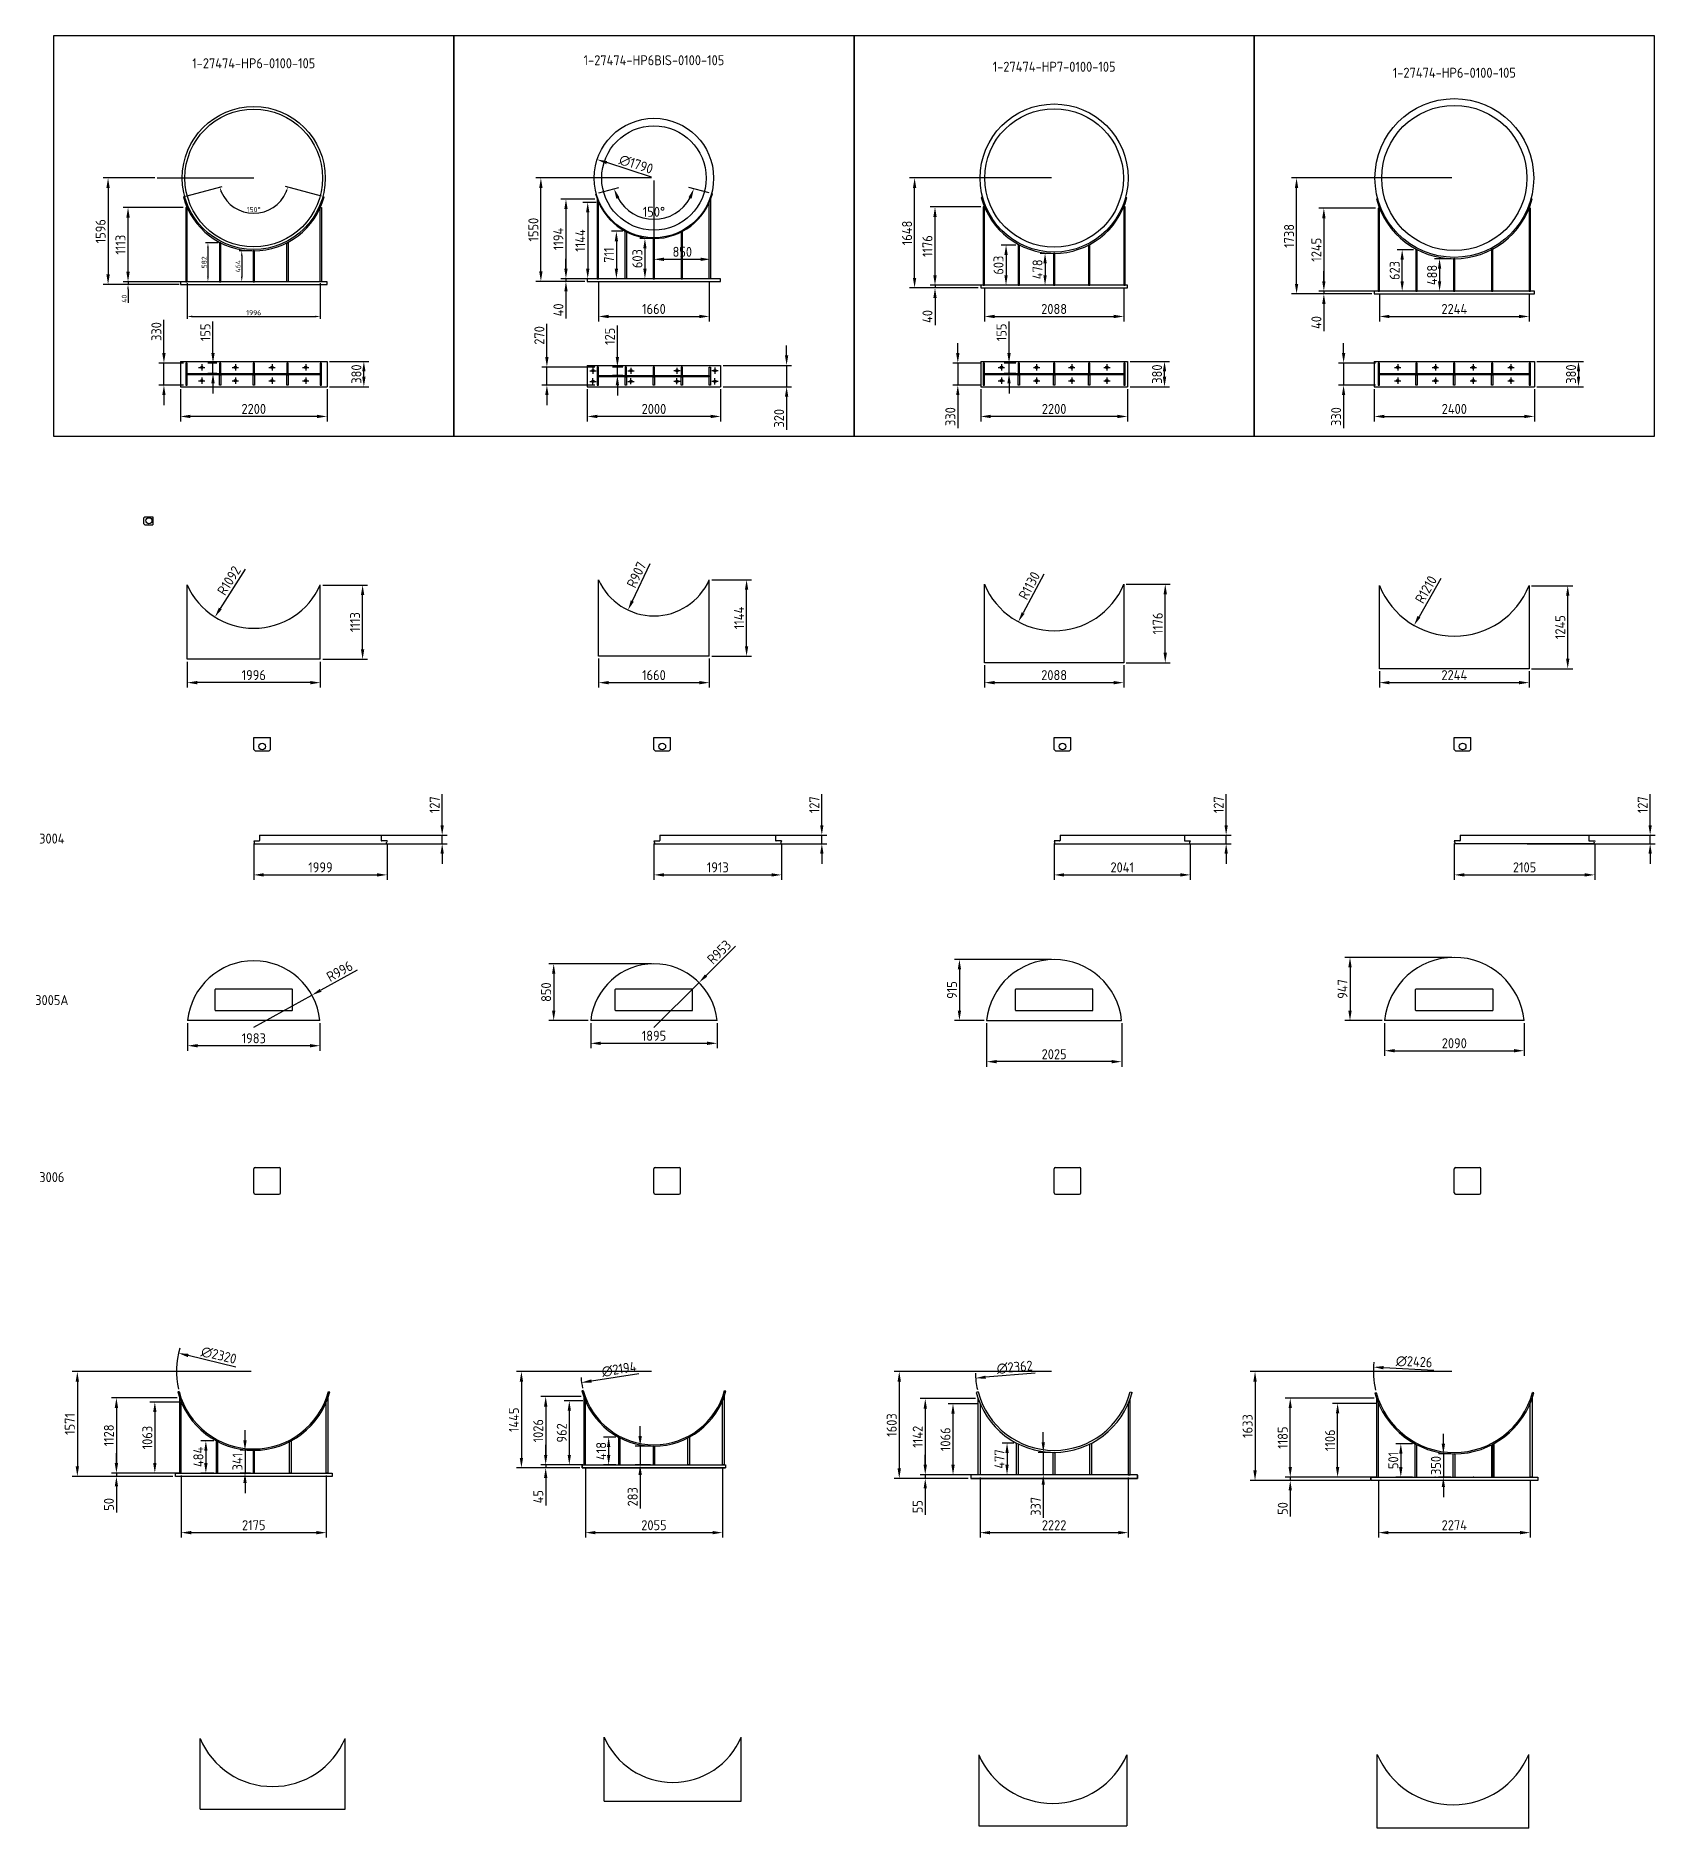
# Model space of a CAD drawing. Header units: millimetres. Extents: x -47360 to 661737, y -45870 to 354580.
# Drawn here: x -267 to 24011, y -45870 to -19000 of the extents above; entities that cross this region are included whole.
import ezdxf

# ---------------------------------------------------------------- set-up
doc = ezdxf.new("R2010")
doc.units = ezdxf.units.MM
doc.header["$LTSCALE"] = 10
doc.linetypes.add('CENTER', pattern=[2, 1.25, -0.25, 0.25, -0.25])
doc.styles.get("Standard").update_dxf_attribs({"font": 'isocp2.shx', "bigfont": 'whgtxt.shx'})
doc.dimstyles.new('ISO-25', dxfattribs={"dimscale": 60, "dimtxt": 2.5, "dimasz": 2.5, "dimexe": 1.25, "dimexo": 0.625, "dimtad": 1, "dimdec": 0, "dimdsep": 46, "dimtxsty": 'Standard', "dimcen": 2.5, "dimclrt": 2, "dimadec": 0, "dimazin": 0, "dimtfac": 1, "dimtdec": 0, "dimtmove": 0, "dimatfit": 3, "dimfxl": 1, "dimarcsym": 0})

msp = doc.modelspace()

# ---------------------------------------------------------------- texts
at = {"color": 2, "char_height": 150, "attachment_point": 5}
for s, insert in [('1-27474-HP6-0100-105', (3000, -19411.33)), ('1-27474-HP6BIS-0100-105', (9000, -19365.33)), ('1-27474-HP7-0100-105', (15000, -19463.33)), ('1-27474-HP6-0100-105', (21000, -19553.33)), ('3004', (-27.31, -31034.35)), ('3005A', (-27.31, -33456.61)), ('3006', (-27.31, -36110.28))]:
    msp.add_mtext(s, dxfattribs=dict(at, insert=insert))

# ---------------------------------------------------------------- blocks, each defined once
blk = doc.blocks.new('*D309')
at = {"color": 0, "lineweight": -2, "transparency": 16777216}
for p, q in [((1983, -21404), (2525, -21259)), ((4017, -21404), (3475, -21259))]:
    blk.add_line(p, q, dxfattribs=at)
blk.add_arc((3000, -21131), 529, 203.134, 336.866, dxfattribs=at)
at = {"color": 0, "transparency": 16777216}
for points in [[(2502, -21343), (2526, -21335), (2489, -21268)], [(3474, -21335), (3498, -21343), (3511, -21268)]]:
    blk.add_solid(points, dxfattribs=at)
at = {"layer": 'Defpoints', "color": 0, "transparency": 16777216}
for p in [(1945, -21414), (1965, -21409), (4035, -21409), (4055, -21414), (2777, -21611)]:
    blk.add_point(p, dxfattribs=at)
at = {"color": 2, "transparency": 16777216, "insert": (3000, -21604), "char_height": 75, "attachment_point": 5}
blk.add_mtext('150°', dxfattribs=at)
blk = doc.blocks.new('*D310')
at = {"color": 0, "lineweight": -2, "transparency": 16777216}
for p, q in [((1516, -21131), (741, -21131)), ((816, -21281), (816, -22577)), ((1862, -22727), (741, -22727))]:
    blk.add_line(p, q, dxfattribs=at)
at = {"color": 0, "transparency": 16777216}
for points in [[(791, -21281), (841, -21281), (816, -21131)], [(791, -22577), (841, -22577), (816, -22727)]]:
    blk.add_solid(points, dxfattribs=at)
at = {"layer": 'Defpoints', "color": 0, "transparency": 16777216}
for p in [(1553, -21131), (816, -22727), (1900, -22727)]:
    blk.add_point(p, dxfattribs=at)
at = {"color": 2, "transparency": 16777216, "insert": (704, -21929), "char_height": 150, "attachment_point": 5, "rotation": 90}
blk.add_mtext('1596', dxfattribs=at)
blk = doc.blocks.new('*D311')
at = {"color": 0, "lineweight": -2, "transparency": 16777216}
for p, q in [((1115, -22612), (1115, -22537)), ((1881, -22687), (1077, -22687)), ((1881, -22727), (1077, -22727)), ((1115, -22687), (1115, -22727)), ((1115, -22802), (1115, -23005))]:
    blk.add_line(p, q, dxfattribs=at)
at = {"color": 0, "transparency": 16777216}
for points in [[(1102, -22612), (1127, -22612), (1115, -22687)], [(1102, -22802), (1127, -22802), (1115, -22727)]]:
    blk.add_solid(points, dxfattribs=at)
at = {"layer": 'Defpoints', "color": 0, "transparency": 16777216}
for p in [(1115, -22727), (1900, -22687), (1900, -22727)]:
    blk.add_point(p, dxfattribs=at)
at = {"color": 2, "transparency": 16777216, "insert": (1059, -22941), "char_height": 75, "attachment_point": 5, "rotation": 90}
blk.add_mtext('40', dxfattribs=at)
blk = doc.blocks.new('*D312')
at = {"color": 0, "lineweight": -2, "transparency": 16777216}
for p, q in [((1944, -21575), (1040, -21575)), ((1115, -22537), (1115, -21725)), ((1944, -22687), (1040, -22687))]:
    blk.add_line(p, q, dxfattribs=at)
at = {"color": 0, "transparency": 16777216}
for points in [[(1090, -21725), (1140, -21725), (1115, -21575)], [(1090, -22537), (1140, -22537), (1115, -22687)]]:
    blk.add_solid(points, dxfattribs=at)
at = {"layer": 'Defpoints', "color": 0, "transparency": 16777216}
for p in [(1115, -21575), (1982, -21575), (1982, -22687)]:
    blk.add_point(p, dxfattribs=at)
at = {"color": 2, "transparency": 16777216, "insert": (1002, -22131), "char_height": 150, "attachment_point": 5, "rotation": 90}
blk.add_mtext('1113', dxfattribs=at)
blk = doc.blocks.new('*D313')
at = {"color": 0, "lineweight": -2, "transparency": 16777216}
for p, q in [((2467, -22105), (2276, -22105)), ((2313, -22180), (2313, -22612)), ((2467, -22687), (2276, -22687))]:
    blk.add_line(p, q, dxfattribs=at)
at = {"color": 0, "transparency": 16777216}
for points in [[(2301, -22180), (2326, -22180), (2313, -22105)], [(2301, -22612), (2326, -22612), (2313, -22687)]]:
    blk.add_solid(points, dxfattribs=at)
at = {"layer": 'Defpoints', "color": 0, "transparency": 16777216}
for p in [(2486, -22105), (2313, -22687), (2486, -22687)]:
    blk.add_point(p, dxfattribs=at)
at = {"color": 2, "transparency": 16777216, "insert": (2257, -22396), "char_height": 75, "attachment_point": 5, "rotation": 90}
blk.add_mtext('582', dxfattribs=at)
blk = doc.blocks.new('*D314')
at = {"color": 0, "lineweight": -2, "transparency": 16777216}
for p, q in [((2971, -22223), (2783, -22223)), ((2820, -22298), (2820, -22612)), ((2971, -22687), (2783, -22687))]:
    blk.add_line(p, q, dxfattribs=at)
at = {"color": 0, "transparency": 16777216}
for points in [[(2808, -22298), (2833, -22298), (2820, -22223)], [(2808, -22612), (2833, -22612), (2820, -22687)]]:
    blk.add_solid(points, dxfattribs=at)
at = {"layer": 'Defpoints', "color": 0, "transparency": 16777216}
for p in [(2990, -22223), (2820, -22687), (2990, -22687)]:
    blk.add_point(p, dxfattribs=at)
at = {"color": 2, "transparency": 16777216, "insert": (2764, -22455), "char_height": 75, "attachment_point": 5, "rotation": 90}
blk.add_mtext('464', dxfattribs=at)
blk = doc.blocks.new('*D315')
at = {"color": 0, "lineweight": -2, "transparency": 16777216}
for p, q in [((2002, -22706), (2002, -23245)), ((3998, -22706), (3998, -23245)), ((2077, -23207), (3923, -23207))]:
    blk.add_line(p, q, dxfattribs=at)
at = {"color": 0, "transparency": 16777216}
for points in [[(2077, -23195), (2077, -23220), (2002, -23207)], [(3923, -23195), (3923, -23220), (3998, -23207)]]:
    blk.add_solid(points, dxfattribs=at)
at = {"layer": 'Defpoints', "color": 0, "transparency": 16777216}
for p in [(2002, -22687), (3998, -22687), (3998, -23207)]:
    blk.add_point(p, dxfattribs=at)
at = {"color": 2, "transparency": 16777216, "insert": (3000, -23151), "char_height": 75, "attachment_point": 5}
blk.add_mtext('1996', dxfattribs=at)
blk = doc.blocks.new('*D316')
at = {"color": 0, "lineweight": -2, "transparency": 16777216}
for p, q in [((9000, -21169), (9000, -22425)), ((9850, -22082), (9850, -22425)), ((9150, -22350), (9700, -22350))]:
    blk.add_line(p, q, dxfattribs=at)
at = {"color": 0, "transparency": 16777216}
for points in [[(9150, -22325), (9150, -22375), (9000, -22350)], [(9700, -22325), (9700, -22375), (9850, -22350)]]:
    blk.add_solid(points, dxfattribs=at)
at = {"layer": 'Defpoints', "color": 0, "transparency": 16777216}
for p in [(9000, -21131), (9850, -22045), (9850, -22350)]:
    blk.add_point(p, dxfattribs=at)
at = {"color": 2, "transparency": 16777216, "insert": (9425, -22238), "char_height": 150, "attachment_point": 5}
blk.add_mtext('850', dxfattribs=at)
blk = doc.blocks.new('*D317')
at = {"color": 0, "lineweight": -2, "transparency": 16777216}
for p, q in [((8112, -21448), (7606, -21448)), ((7681, -21598), (7681, -22491)), ((8112, -22641), (7606, -22641))]:
    blk.add_line(p, q, dxfattribs=at)
at = {"color": 0, "transparency": 16777216}
for points in [[(7656, -21598), (7706, -21598), (7681, -21448)], [(7656, -22491), (7706, -22491), (7681, -22641)]]:
    blk.add_solid(points, dxfattribs=at)
at = {"layer": 'Defpoints', "color": 0, "transparency": 16777216}
for p in [(8150, -21448), (7681, -22641), (8150, -22641)]:
    blk.add_point(p, dxfattribs=at)
at = {"color": 2, "transparency": 16777216, "insert": (7568, -22045), "char_height": 150, "attachment_point": 5, "rotation": 90}
blk.add_mtext('1194', dxfattribs=at)
blk = doc.blocks.new('*D318')
at = {"color": 0, "lineweight": -2, "transparency": 16777216}
for p, q in [((7681, -22491), (7681, -22341)), ((7962, -22641), (7606, -22641)), ((7962, -22681), (7606, -22681)), ((7681, -22641), (7681, -22681)), ((7681, -22831), (7681, -23237))]:
    blk.add_line(p, q, dxfattribs=at)
at = {"color": 0, "transparency": 16777216}
for points in [[(7656, -22491), (7706, -22491), (7681, -22641)], [(7656, -22831), (7706, -22831), (7681, -22681)]]:
    blk.add_solid(points, dxfattribs=at)
at = {"layer": 'Defpoints', "color": 0, "transparency": 16777216}
for p in [(7681, -22681), (8000, -22641), (8000, -22681)]:
    blk.add_point(p, dxfattribs=at)
at = {"color": 2, "transparency": 16777216, "insert": (7568, -23109), "char_height": 150, "attachment_point": 5, "rotation": 90}
blk.add_mtext('40', dxfattribs=at)
blk = doc.blocks.new('*D319')
at = {"color": 0, "lineweight": -2, "transparency": 16777216}
for p, q in [((8962, -21131), (7230, -21131)), ((7305, -22531), (7305, -21281)), ((7962, -22681), (7230, -22681))]:
    blk.add_line(p, q, dxfattribs=at)
at = {"color": 0, "transparency": 16777216}
for points in [[(7280, -21281), (7330, -21281), (7305, -21131)], [(7280, -22531), (7330, -22531), (7305, -22681)]]:
    blk.add_solid(points, dxfattribs=at)
at = {"layer": 'Defpoints', "color": 0, "transparency": 16777216}
for p in [(7305, -21131), (9000, -21131), (8000, -22681)]:
    blk.add_point(p, dxfattribs=at)
at = {"color": 2, "transparency": 16777216, "insert": (7193, -21906), "char_height": 150, "attachment_point": 5, "rotation": 90}
blk.add_mtext('1550', dxfattribs=at)
blk = doc.blocks.new('*D320')
at = {"color": 0, "lineweight": -2, "transparency": 16777216}
for p, q in [((8172, -21353), (8475, -21272)), ((9828, -21353), (9525, -21272))]:
    blk.add_line(p, q, dxfattribs=at)
blk.add_arc((9000, -21131), 619, 208.9265, 331.0735, dxfattribs=at)
at = {"color": 0, "transparency": 16777216}
for points in [[(8435, -21440), (8482, -21421), (8402, -21292)], [(9518, -21421), (9565, -21440), (9598, -21292)]]:
    blk.add_solid(points, dxfattribs=at)
at = {"layer": 'Defpoints', "color": 0, "transparency": 16777216}
for p in [(8124, -21366), (8135, -21363), (9865, -21363), (9876, -21366), (8739, -21692)]:
    blk.add_point(p, dxfattribs=at)
at = {"color": 2, "transparency": 16777216, "insert": (9000, -21638), "char_height": 150, "attachment_point": 5}
blk.add_mtext('150°', dxfattribs=at)
blk = doc.blocks.new('*D321')
at = {"color": 0, "lineweight": -2, "transparency": 16777216}
for p, q in [((8170, -22679), (8170, -23282)), ((9830, -22679), (9830, -23282)), ((8320, -23207), (9680, -23207))]:
    blk.add_line(p, q, dxfattribs=at)
at = {"color": 0, "transparency": 16777216}
for points in [[(8320, -23182), (8320, -23232), (8170, -23207)], [(9680, -23182), (9680, -23232), (9830, -23207)]]:
    blk.add_solid(points, dxfattribs=at)
at = {"layer": 'Defpoints', "color": 0, "transparency": 16777216}
for p in [(8170, -22641), (9830, -22641), (9830, -23207)]:
    blk.add_point(p, dxfattribs=at)
at = {"color": 2, "transparency": 16777216, "insert": (9000, -23095), "char_height": 150, "attachment_point": 5}
blk.add_mtext('1660', dxfattribs=at)
blk = doc.blocks.new('*D322')
at = {"color": 0, "lineweight": -2, "transparency": 16777216}
blk.add_line((8963, -21119), (8292, -20900), dxfattribs=at)
at = {"color": 0, "transparency": 16777216}
blk.add_solid([(8299, -20877), (8284, -20924), (8149, -20854)], dxfattribs=at)
at = {"layer": 'Defpoints', "color": 0, "transparency": 16777216}
for p in [(8149, -20854), (9851, -21409)]:
    blk.add_point(p, dxfattribs=at)
at = {"color": 2, "transparency": 16777216, "insert": (8733, -20926), "char_height": 150, "attachment_point": 5, "rotation": 341.9341}
blk.add_mtext('∅1790', dxfattribs=at)
blk = doc.blocks.new('*D323')
at = {"color": 0, "lineweight": -2, "transparency": 16777216}
for p, q in [((8132, -21497), (7932, -21497)), ((8007, -21647), (8007, -22491)), ((8132, -22641), (7932, -22641))]:
    blk.add_line(p, q, dxfattribs=at)
at = {"color": 0, "transparency": 16777216}
for points in [[(7982, -21647), (8032, -21647), (8007, -21497)], [(7982, -22491), (8032, -22491), (8007, -22641)]]:
    blk.add_solid(points, dxfattribs=at)
at = {"layer": 'Defpoints', "color": 0, "transparency": 16777216}
for p in [(8170, -21497), (8007, -22641), (8170, -22641)]:
    blk.add_point(p, dxfattribs=at)
at = {"color": 2, "transparency": 16777216, "insert": (7895, -22069), "char_height": 150, "attachment_point": 5, "rotation": 90}
blk.add_mtext('1144', dxfattribs=at)
blk = doc.blocks.new('*D324')
at = {"color": 0, "lineweight": -2, "transparency": 16777216}
for p, q in [((8952, -22038), (8790, -22038)), ((8865, -22188), (8865, -22491)), ((8952, -22641), (8790, -22641))]:
    blk.add_line(p, q, dxfattribs=at)
at = {"color": 0, "transparency": 16777216}
for points in [[(8840, -22188), (8890, -22188), (8865, -22038)], [(8840, -22491), (8890, -22491), (8865, -22641)]]:
    blk.add_solid(points, dxfattribs=at)
at = {"layer": 'Defpoints', "color": 0, "transparency": 16777216}
for p in [(8990, -22038), (8865, -22641), (8990, -22641)]:
    blk.add_point(p, dxfattribs=at)
at = {"color": 2, "transparency": 16777216, "insert": (8752, -22340), "char_height": 150, "attachment_point": 5, "rotation": 90}
blk.add_mtext('603', dxfattribs=at)
blk = doc.blocks.new('*D325')
at = {"color": 0, "lineweight": -2, "transparency": 16777216}
for p, q in [((8532, -21930), (8362, -21930)), ((8437, -22080), (8437, -22491)), ((8532, -22641), (8362, -22641))]:
    blk.add_line(p, q, dxfattribs=at)
at = {"color": 0, "transparency": 16777216}
for points in [[(8412, -22080), (8462, -22080), (8437, -21930)], [(8412, -22491), (8462, -22491), (8437, -22641)]]:
    blk.add_solid(points, dxfattribs=at)
at = {"layer": 'Defpoints', "color": 0, "transparency": 16777216}
for p in [(8570, -21930, 9420948543), (8437, -22641), (8570, -22641, 9420948543)]:
    blk.add_point(p, dxfattribs=at)
at = {"color": 2, "transparency": 16777216, "insert": (8325, -22286), "char_height": 150, "attachment_point": 5, "rotation": 90}
blk.add_mtext('711', dxfattribs=at)
blk = doc.blocks.new('*D326')
at = {"color": 0, "lineweight": -2, "transparency": 16777216}
for p, q in [((14962, -21131), (12833, -21131)), ((12908, -22629), (12908, -21281)), ((13862, -22779), (12833, -22779))]:
    blk.add_line(p, q, dxfattribs=at)
at = {"color": 0, "transparency": 16777216}
for points in [[(12883, -21281), (12933, -21281), (12908, -21131)], [(12883, -22629), (12933, -22629), (12908, -22779)]]:
    blk.add_solid(points, dxfattribs=at)
at = {"layer": 'Defpoints', "color": 0, "transparency": 16777216}
for p in [(12908, -21131), (15000, -21131), (13900, -22779)]:
    blk.add_point(p, dxfattribs=at)
at = {"color": 2, "transparency": 16777216, "insert": (12795, -21955), "char_height": 150, "attachment_point": 5, "rotation": 90}
blk.add_mtext('1648', dxfattribs=at)
blk = doc.blocks.new('*D327')
at = {"color": 0, "lineweight": -2, "transparency": 16777216}
for p, q in [((13214, -22589), (13214, -22439)), ((13862, -22739), (13139, -22739)), ((13862, -22779), (13139, -22779)), ((13214, -22739), (13214, -22779)), ((13214, -22929), (13214, -23335))]:
    blk.add_line(p, q, dxfattribs=at)
at = {"color": 0, "transparency": 16777216}
for points in [[(13189, -22589), (13239, -22589), (13214, -22739)], [(13189, -22929), (13239, -22929), (13214, -22779)]]:
    blk.add_solid(points, dxfattribs=at)
at = {"layer": 'Defpoints', "color": 0, "transparency": 16777216}
for p in [(13214, -22779), (13900, -22739), (13900, -22779)]:
    blk.add_point(p, dxfattribs=at)
at = {"color": 2, "transparency": 16777216, "insert": (13101, -23207), "char_height": 150, "attachment_point": 5, "rotation": 90}
blk.add_mtext('40', dxfattribs=at)
blk = doc.blocks.new('*D328')
at = {"color": 0, "lineweight": -2, "transparency": 16777216}
for p, q in [((13899, -21564), (13139, -21564)), ((13214, -22589), (13214, -21714)), ((13899, -22739), (13139, -22739))]:
    blk.add_line(p, q, dxfattribs=at)
at = {"color": 0, "transparency": 16777216}
for points in [[(13189, -21714), (13239, -21714), (13214, -21564)], [(13189, -22589), (13239, -22589), (13214, -22739)]]:
    blk.add_solid(points, dxfattribs=at)
at = {"layer": 'Defpoints', "color": 0, "transparency": 16777216}
for p in [(13214, -21564), (13936, -21564), (13936, -22739)]:
    blk.add_point(p, dxfattribs=at)
at = {"color": 2, "transparency": 16777216, "insert": (13101, -22152), "char_height": 150, "attachment_point": 5, "rotation": 90}
blk.add_mtext('1176', dxfattribs=at)
blk = doc.blocks.new('*D329')
at = {"color": 0, "lineweight": -2, "transparency": 16777216}
for p, q in [((14426, -22136), (14204, -22136)), ((14279, -22286), (14279, -22589)), ((14426, -22739), (14204, -22739))]:
    blk.add_line(p, q, dxfattribs=at)
at = {"color": 0, "transparency": 16777216}
for points in [[(14254, -22286), (14304, -22286), (14279, -22136)], [(14254, -22589), (14304, -22589), (14279, -22739)]]:
    blk.add_solid(points, dxfattribs=at)
at = {"layer": 'Defpoints', "color": 0, "transparency": 16777216}
for p in [(14463, -22136), (14279, -22739), (14463, -22739)]:
    blk.add_point(p, dxfattribs=at)
at = {"color": 2, "transparency": 16777216, "insert": (14166, -22438), "char_height": 150, "attachment_point": 5, "rotation": 90}
blk.add_mtext('603', dxfattribs=at)
blk = doc.blocks.new('*D330')
at = {"color": 0, "lineweight": -2, "transparency": 16777216}
for p, q in [((14952, -22261), (14789, -22261)), ((14864, -22411), (14864, -22589)), ((14952, -22739), (14789, -22739))]:
    blk.add_line(p, q, dxfattribs=at)
at = {"color": 0, "transparency": 16777216}
for points in [[(14839, -22411), (14889, -22411), (14864, -22261)], [(14839, -22589), (14889, -22589), (14864, -22739)]]:
    blk.add_solid(points, dxfattribs=at)
at = {"layer": 'Defpoints', "color": 0, "transparency": 16777216}
for p in [(14990, -22261, -18841897086), (14864, -22739), (14990, -22739, -18841897086)]:
    blk.add_point(p, dxfattribs=at)
at = {"color": 2, "transparency": 16777216, "insert": (14751, -22500), "char_height": 150, "attachment_point": 5, "rotation": 90}
blk.add_mtext('478', dxfattribs=at)
blk = doc.blocks.new('*D331')
at = {"color": 0, "lineweight": -2, "transparency": 16777216}
for p, q in [((13956, -22777), (13956, -23282)), ((16044, -22777), (16044, -23282)), ((14106, -23207), (15894, -23207))]:
    blk.add_line(p, q, dxfattribs=at)
at = {"color": 0, "transparency": 16777216}
for points in [[(14106, -23182), (14106, -23232), (13956, -23207)], [(15894, -23182), (15894, -23232), (16044, -23207)]]:
    blk.add_solid(points, dxfattribs=at)
at = {"layer": 'Defpoints', "color": 0, "transparency": 16777216}
for p in [(13956, -22739), (16044, -22739), (16044, -23207)]:
    blk.add_point(p, dxfattribs=at)
at = {"color": 2, "transparency": 16777216, "insert": (15000, -23095), "char_height": 150, "attachment_point": 5}
blk.add_mtext('2088', dxfattribs=at)
blk = doc.blocks.new('*D332')
at = {"color": 0, "lineweight": -2, "transparency": 16777216}
for p, q in [((19820, -21584), (18969, -21584)), ((19044, -21734), (19044, -22679)), ((19820, -22829), (18969, -22829))]:
    blk.add_line(p, q, dxfattribs=at)
at = {"color": 0, "transparency": 16777216}
for points in [[(19019, -21734), (19069, -21734), (19044, -21584)], [(19019, -22679), (19069, -22679), (19044, -22829)]]:
    blk.add_solid(points, dxfattribs=at)
at = {"layer": 'Defpoints', "color": 0, "transparency": 16777216}
for p in [(19858, -21584), (19044, -22829), (19858, -22829)]:
    blk.add_point(p, dxfattribs=at)
at = {"color": 2, "transparency": 16777216, "insert": (18932, -22207), "char_height": 150, "attachment_point": 5, "rotation": 90}
blk.add_mtext('1245', dxfattribs=at)
blk = doc.blocks.new('*D333')
at = {"color": 0, "lineweight": -2, "transparency": 16777216}
for p, q in [((19044, -22679), (19044, -22529)), ((19762, -22829), (18969, -22829)), ((19044, -22829), (19044, -22869)), ((19762, -22869), (18969, -22869)), ((19044, -23019), (19044, -23425))]:
    blk.add_line(p, q, dxfattribs=at)
at = {"color": 0, "transparency": 16777216}
for points in [[(19019, -22679), (19069, -22679), (19044, -22829)], [(19019, -23019), (19069, -23019), (19044, -22869)]]:
    blk.add_solid(points, dxfattribs=at)
at = {"layer": 'Defpoints', "color": 0, "transparency": 16777216}
for p in [(19800, -22829), (19044, -22869), (19800, -22869)]:
    blk.add_point(p, dxfattribs=at)
at = {"color": 2, "transparency": 16777216, "insert": (18932, -23297), "char_height": 150, "attachment_point": 5, "rotation": 90}
blk.add_mtext('40', dxfattribs=at)
blk = doc.blocks.new('*D334')
at = {"color": 0, "lineweight": -2, "transparency": 16777216}
for p, q in [((20962, -21131), (18560, -21131)), ((18635, -22719), (18635, -21281)), ((19762, -22869), (18560, -22869))]:
    blk.add_line(p, q, dxfattribs=at)
at = {"color": 0, "transparency": 16777216}
for points in [[(18610, -21281), (18660, -21281), (18635, -21131)], [(18610, -22719), (18660, -22719), (18635, -22869)]]:
    blk.add_solid(points, dxfattribs=at)
at = {"layer": 'Defpoints', "color": 0, "transparency": 16777216}
for p in [(18635, -21131), (21000, -21131), (19800, -22869)]:
    blk.add_point(p, dxfattribs=at)
at = {"color": 2, "transparency": 16777216, "insert": (18523, -22000), "char_height": 150, "attachment_point": 5, "rotation": 90}
blk.add_mtext('1738', dxfattribs=at)
blk = doc.blocks.new('*D335')
at = {"color": 0, "lineweight": -2, "transparency": 16777216}
for p, q in [((20386, -22206), (20143, -22206)), ((20218, -22679), (20218, -22356)), ((20386, -22829), (20143, -22829))]:
    blk.add_line(p, q, dxfattribs=at)
at = {"color": 0, "transparency": 16777216}
for points in [[(20193, -22356), (20243, -22356), (20218, -22206)], [(20193, -22679), (20243, -22679), (20218, -22829)]]:
    blk.add_solid(points, dxfattribs=at)
at = {"layer": 'Defpoints', "color": 0, "transparency": 16777216}
for p in [(20218, -22206), (20424, -22206), (20424, -22829)]:
    blk.add_point(p, dxfattribs=at)
at = {"color": 2, "transparency": 16777216, "insert": (20106, -22518), "char_height": 150, "attachment_point": 5, "rotation": 90}
blk.add_mtext('623', dxfattribs=at)
blk = doc.blocks.new('*D336')
at = {"color": 0, "lineweight": -2, "transparency": 16777216}
for p, q in [((20952, -22341), (20704, -22341)), ((20779, -22491), (20779, -22679)), ((20952, -22829), (20704, -22829))]:
    blk.add_line(p, q, dxfattribs=at)
at = {"color": 0, "transparency": 16777216}
for points in [[(20754, -22491), (20804, -22491), (20779, -22341)], [(20754, -22679), (20804, -22679), (20779, -22829)]]:
    blk.add_solid(points, dxfattribs=at)
at = {"layer": 'Defpoints', "color": 0, "transparency": 16777216}
for p in [(20990, -22341), (20779, -22829), (20990, -22829)]:
    blk.add_point(p, dxfattribs=at)
at = {"color": 2, "transparency": 16777216, "insert": (20667, -22585), "char_height": 150, "attachment_point": 5, "rotation": 90}
blk.add_mtext('488', dxfattribs=at)
blk = doc.blocks.new('*D337')
at = {"color": 0, "lineweight": -2, "transparency": 16777216}
for p, q in [((1653, -23756), (1653, -23260)), ((1945, -23906), (1578, -23906)), ((1653, -24236), (1653, -23906)), ((1945, -24236), (1578, -24236)), ((1653, -24386), (1653, -24536))]:
    blk.add_line(p, q, dxfattribs=at)
at = {"color": 0, "transparency": 16777216}
for points in [[(1628, -23756), (1678, -23756), (1653, -23906)], [(1628, -24386), (1678, -24386), (1653, -24236)]]:
    blk.add_solid(points, dxfattribs=at)
at = {"layer": 'Defpoints', "color": 0, "transparency": 16777216}
for p in [(1653, -23906), (1982, -23906), (1982, -24236)]:
    blk.add_point(p, dxfattribs=at)
at = {"color": 2, "transparency": 16777216, "insert": (1540, -23433), "char_height": 150, "attachment_point": 5, "rotation": 90}
blk.add_mtext('330', dxfattribs=at)
blk = doc.blocks.new('*D338')
at = {"color": 0, "lineweight": -2, "transparency": 16777216}
for p, q in [((2389, -23756), (2389, -23284)), ((2449, -23906), (2314, -23906)), ((2389, -24061), (2389, -23906)), ((2449, -24061), (2314, -24061)), ((2389, -24211), (2389, -24361))]:
    blk.add_line(p, q, dxfattribs=at)
at = {"color": 0, "transparency": 16777216}
for points in [[(2364, -23756), (2414, -23756), (2389, -23906)], [(2364, -24211), (2414, -24211), (2389, -24061)]]:
    blk.add_solid(points, dxfattribs=at)
at = {"layer": 'Defpoints', "color": 0, "transparency": 16777216}
for p in [(2389, -23906), (2486, -23906), (2486, -24061)]:
    blk.add_point(p, dxfattribs=at)
at = {"color": 2, "transparency": 16777216, "insert": (2276, -23445), "char_height": 150, "attachment_point": 5, "rotation": 90}
blk.add_mtext('155', dxfattribs=at)
blk = doc.blocks.new('*D339')
at = {"color": 0, "lineweight": -2, "transparency": 16777216}
for p, q in [((7395, -23816), (7395, -23317)), ((8112, -23966), (7320, -23966)), ((7395, -24236), (7395, -23966)), ((8112, -24236), (7320, -24236)), ((7395, -24386), (7395, -24536))]:
    blk.add_line(p, q, dxfattribs=at)
at = {"color": 0, "transparency": 16777216}
for points in [[(7370, -23816), (7420, -23816), (7395, -23966)], [(7370, -24386), (7420, -24386), (7395, -24236)]]:
    blk.add_solid(points, dxfattribs=at)
at = {"layer": 'Defpoints', "color": 0, "transparency": 16777216}
for p in [(7395, -23966), (8150, -23966), (8150, -24236)]:
    blk.add_point(p, dxfattribs=at)
at = {"color": 2, "transparency": 16777216, "insert": (7282, -23491), "char_height": 150, "attachment_point": 5, "rotation": 90}
blk.add_mtext('270', dxfattribs=at)
blk = doc.blocks.new('*D340')
at = {"color": 0, "lineweight": -2, "transparency": 16777216}
for p, q in [((8452, -23816), (8452, -23344)), ((8532, -23966), (8377, -23966)), ((8532, -24091), (8377, -24091)), ((8452, -24091), (8452, -23966)), ((8452, -24241), (8452, -24391))]:
    blk.add_line(p, q, dxfattribs=at)
at = {"color": 0, "transparency": 16777216}
for points in [[(8427, -23816), (8477, -23816), (8452, -23966)], [(8427, -24241), (8477, -24241), (8452, -24091)]]:
    blk.add_solid(points, dxfattribs=at)
at = {"layer": 'Defpoints', "color": 0, "transparency": 16777216}
for p in [(8452, -23966), (8570, -23966, 9420948543), (8570, -24091, 9420948543)]:
    blk.add_point(p, dxfattribs=at)
at = {"color": 2, "transparency": 16777216, "insert": (8339, -23505), "char_height": 150, "attachment_point": 5, "rotation": 90}
blk.add_mtext('125', dxfattribs=at)
blk = doc.blocks.new('*D341')
at = {"color": 0, "lineweight": -2, "transparency": 16777216}
for p, q in [((13556, -23756), (13556, -23606)), ((13899, -23906), (13481, -23906)), ((13556, -23906), (13556, -24236)), ((13899, -24236), (13481, -24236)), ((13556, -24386), (13556, -24881))]:
    blk.add_line(p, q, dxfattribs=at)
at = {"color": 0, "transparency": 16777216}
for points in [[(13531, -23756), (13581, -23756), (13556, -23906)], [(13531, -24386), (13581, -24386), (13556, -24236)]]:
    blk.add_solid(points, dxfattribs=at)
at = {"layer": 'Defpoints', "color": 0, "transparency": 16777216}
for p in [(13936, -23906, 18841897086), (13556, -24236), (13936, -24236, 18841897086)]:
    blk.add_point(p, dxfattribs=at)
at = {"color": 2, "transparency": 16777216, "insert": (13444, -24708), "char_height": 150, "attachment_point": 5, "rotation": 90}
blk.add_mtext('330', dxfattribs=at)
blk = doc.blocks.new('*D342')
at = {"color": 0, "lineweight": -2, "transparency": 16777216}
for p, q in [((19340, -23756), (19340, -23606)), ((19820, -23906), (19265, -23906)), ((19340, -23906), (19340, -24236)), ((19820, -24236), (19265, -24236)), ((19340, -24386), (19340, -24881))]:
    blk.add_line(p, q, dxfattribs=at)
at = {"color": 0, "transparency": 16777216}
for points in [[(19315, -23756), (19365, -23756), (19340, -23906)], [(19315, -24386), (19365, -24386), (19340, -24236)]]:
    blk.add_solid(points, dxfattribs=at)
at = {"layer": 'Defpoints', "color": 0, "transparency": 16777216}
for p in [(19858, -23906), (19340, -24236), (19858, -24236)]:
    blk.add_point(p, dxfattribs=at)
at = {"color": 2, "transparency": 16777216, "insert": (19228, -24708), "char_height": 150, "attachment_point": 5, "rotation": 90}
blk.add_mtext('330', dxfattribs=at)
blk = doc.blocks.new('*D343')
at = {"color": 0, "lineweight": -2, "transparency": 16777216}
for p, q in [((14324, -23756), (14324, -23284)), ((14426, -23906), (14249, -23906)), ((14324, -24061), (14324, -23906)), ((14426, -24061), (14249, -24061)), ((14324, -24211), (14324, -24361))]:
    blk.add_line(p, q, dxfattribs=at)
at = {"color": 0, "transparency": 16777216}
for points in [[(14299, -23756), (14349, -23756), (14324, -23906)], [(14299, -24211), (14349, -24211), (14324, -24061)]]:
    blk.add_solid(points, dxfattribs=at)
at = {"layer": 'Defpoints', "color": 0, "transparency": 16777216}
for p in [(14324, -23906), (14463, -23906, 18841897086), (14463, -24061, 18841897086)]:
    blk.add_point(p, dxfattribs=at)
at = {"color": 2, "transparency": 16777216, "insert": (14211, -23445), "char_height": 150, "attachment_point": 5, "rotation": 90}
blk.add_mtext('155', dxfattribs=at)
blk = doc.blocks.new('*D344')
at = {"color": 0, "lineweight": -2, "transparency": 16777216}
for p, q in [((19800, -24298), (19800, -24781)), ((22200, -24298), (22200, -24781)), ((19950, -24706), (22050, -24706))]:
    blk.add_line(p, q, dxfattribs=at)
at = {"color": 0, "transparency": 16777216}
for points in [[(19950, -24681), (19950, -24731), (19800, -24706)], [(22050, -24681), (22050, -24731), (22200, -24706)]]:
    blk.add_solid(points, dxfattribs=at)
at = {"layer": 'Defpoints', "color": 0, "transparency": 16777216}
for p in [(19800, -24261), (22200, -24261), (22200, -24706)]:
    blk.add_point(p, dxfattribs=at)
at = {"color": 2, "transparency": 16777216, "insert": (21000, -24593), "char_height": 150, "attachment_point": 5}
blk.add_mtext('2400', dxfattribs=at)
blk = doc.blocks.new('*D345')
at = {"color": 0, "lineweight": -2, "transparency": 16777216}
for p, q in [((13900, -24298), (13900, -24781)), ((16100, -24298), (16100, -24781)), ((15950, -24706), (14050, -24706))]:
    blk.add_line(p, q, dxfattribs=at)
at = {"color": 0, "transparency": 16777216}
for points in [[(14050, -24681), (14050, -24731), (13900, -24706)], [(15950, -24681), (15950, -24731), (16100, -24706)]]:
    blk.add_solid(points, dxfattribs=at)
at = {"layer": 'Defpoints', "color": 0, "transparency": 16777216}
for p in [(13900, -24261), (16100, -24261), (13900, -24706)]:
    blk.add_point(p, dxfattribs=at)
at = {"color": 2, "transparency": 16777216, "insert": (15000, -24593), "char_height": 150, "attachment_point": 5}
blk.add_mtext('2200', dxfattribs=at)
blk = doc.blocks.new('*D346')
at = {"color": 0, "lineweight": -2, "transparency": 16777216}
for p, q in [((16138, -23881), (16730, -23881)), ((16655, -24111), (16655, -24031)), ((16138, -24261), (16730, -24261))]:
    blk.add_line(p, q, dxfattribs=at)
at = {"color": 0, "transparency": 16777216}
for points in [[(16630, -24031), (16680, -24031), (16655, -23881)], [(16630, -24111), (16680, -24111), (16655, -24261)]]:
    blk.add_solid(points, dxfattribs=at)
at = {"layer": 'Defpoints', "color": 0, "transparency": 16777216}
for p in [(16100, -23881), (16655, -23881), (16100, -24261)]:
    blk.add_point(p, dxfattribs=at)
at = {"color": 2, "transparency": 16777216, "insert": (16543, -24071), "char_height": 150, "attachment_point": 5, "rotation": 90}
blk.add_mtext('380', dxfattribs=at)
blk = doc.blocks.new('*D347')
at = {"color": 0, "lineweight": -2, "transparency": 16777216}
for p, q in [((8000, -24298), (8000, -24781)), ((10000, -24298), (10000, -24781)), ((9850, -24706), (8150, -24706))]:
    blk.add_line(p, q, dxfattribs=at)
at = {"color": 0, "transparency": 16777216}
for points in [[(8150, -24681), (8150, -24731), (8000, -24706)], [(9850, -24681), (9850, -24731), (10000, -24706)]]:
    blk.add_solid(points, dxfattribs=at)
at = {"layer": 'Defpoints', "color": 0, "transparency": 16777216}
for p in [(8000, -24261), (10000, -24261), (8000, -24706)]:
    blk.add_point(p, dxfattribs=at)
at = {"color": 2, "transparency": 16777216, "insert": (9000, -24593), "char_height": 150, "attachment_point": 5}
blk.add_mtext('2000', dxfattribs=at)
blk = doc.blocks.new('*D348')
at = {"color": 0, "lineweight": -2, "transparency": 16777216}
for p, q in [((10989, -23791), (10989, -23641)), ((10038, -23941), (11064, -23941)), ((10989, -23941), (10989, -24261)), ((10038, -24261), (11064, -24261)), ((10989, -24411), (10989, -24906))]:
    blk.add_line(p, q, dxfattribs=at)
at = {"color": 0, "transparency": 16777216}
for points in [[(10964, -23791), (11014, -23791), (10989, -23941)], [(10964, -24411), (11014, -24411), (10989, -24261)]]:
    blk.add_solid(points, dxfattribs=at)
at = {"layer": 'Defpoints', "color": 0, "transparency": 16777216}
for p in [(10000, -23941), (10000, -24261), (10989, -24261)]:
    blk.add_point(p, dxfattribs=at)
at = {"color": 2, "transparency": 16777216, "insert": (10876, -24733), "char_height": 150, "attachment_point": 5, "rotation": 90}
blk.add_mtext('320', dxfattribs=at)
blk = doc.blocks.new('*D349')
at = {"color": 0, "lineweight": -2, "transparency": 16777216}
for p, q in [((1900, -24298), (1900, -24781)), ((4100, -24298), (4100, -24781)), ((3950, -24706), (2050, -24706))]:
    blk.add_line(p, q, dxfattribs=at)
at = {"color": 0, "transparency": 16777216}
for points in [[(2050, -24681), (2050, -24731), (1900, -24706)], [(3950, -24681), (3950, -24731), (4100, -24706)]]:
    blk.add_solid(points, dxfattribs=at)
at = {"layer": 'Defpoints', "color": 0, "transparency": 16777216}
for p in [(1900, -24261), (4100, -24261), (1900, -24706)]:
    blk.add_point(p, dxfattribs=at)
at = {"color": 2, "transparency": 16777216, "insert": (3000, -24593), "char_height": 150, "attachment_point": 5}
blk.add_mtext('2200', dxfattribs=at)
blk = doc.blocks.new('*D350')
at = {"color": 0, "lineweight": -2, "transparency": 16777216}
for p, q in [((4138, -23881), (4726, -23881)), ((4651, -24111), (4651, -24031)), ((4138, -24261), (4726, -24261))]:
    blk.add_line(p, q, dxfattribs=at)
at = {"color": 0, "transparency": 16777216}
for points in [[(4626, -24031), (4676, -24031), (4651, -23881)], [(4626, -24111), (4676, -24111), (4651, -24261)]]:
    blk.add_solid(points, dxfattribs=at)
at = {"layer": 'Defpoints', "color": 0, "transparency": 16777216}
for p in [(4100, -23881), (4651, -23881), (4100, -24261)]:
    blk.add_point(p, dxfattribs=at)
at = {"color": 2, "transparency": 16777216, "insert": (4539, -24071), "char_height": 150, "attachment_point": 5, "rotation": 90}
blk.add_mtext('380', dxfattribs=at)
blk = doc.blocks.new('*D351')
at = {"color": 0, "lineweight": -2, "transparency": 16777216}
for p, q in [((22238, -23881), (22937, -23881)), ((22862, -24031), (22862, -24111)), ((22238, -24261), (22937, -24261))]:
    blk.add_line(p, q, dxfattribs=at)
at = {"color": 0, "transparency": 16777216}
for points in [[(22837, -24031), (22887, -24031), (22862, -23881)], [(22837, -24111), (22887, -24111), (22862, -24261)]]:
    blk.add_solid(points, dxfattribs=at)
at = {"layer": 'Defpoints', "color": 0, "transparency": 16777216}
for p in [(22200, -23881), (22200, -24261), (22862, -24261)]:
    blk.add_point(p, dxfattribs=at)
at = {"color": 2, "transparency": 16777216, "insert": (22750, -24071), "char_height": 150, "attachment_point": 5, "rotation": 90}
blk.add_mtext('380', dxfattribs=at)
blk = doc.blocks.new('*D352')
at = {"color": 0, "lineweight": -2, "transparency": 16777216}
for p, q in [((19878, -22867), (19878, -23282)), ((22122, -22867), (22122, -23282)), ((20028, -23207), (21972, -23207))]:
    blk.add_line(p, q, dxfattribs=at)
at = {"color": 0, "transparency": 16777216}
for points in [[(20028, -23182), (20028, -23232), (19878, -23207)], [(21972, -23182), (21972, -23232), (22122, -23207)]]:
    blk.add_solid(points, dxfattribs=at)
at = {"layer": 'Defpoints', "color": 0, "transparency": 16777216}
for p in [(19878, -22829), (22122, -22829), (22122, -23207)]:
    blk.add_point(p, dxfattribs=at)
at = {"color": 2, "transparency": 16777216, "insert": (21000, -23095), "char_height": 150, "attachment_point": 5}
blk.add_mtext('2244', dxfattribs=at)
blk = doc.blocks.new('*D353')
at = {"color": 0, "lineweight": -2, "transparency": 16777216}
for p, q in [((4550, -33008), (4004, -33309)), ((3000, -33862), (3872, -33381))]:
    blk.add_line(p, q, dxfattribs=at)
at = {"color": 0, "transparency": 16777216}
blk.add_solid([(3992, -33287), (4016, -33331), (3872, -33381)], dxfattribs=at)
at = {"layer": 'Defpoints', "color": 0, "transparency": 16777216}
for p in [(3872, -33381), (3000, -33862)]:
    blk.add_point(p, dxfattribs=at)
at = {"color": 2, "transparency": 16777216, "insert": (4288, -33024), "char_height": 150, "attachment_point": 5, "rotation": 28.8666}
blk.add_mtext('R996', dxfattribs=at)
blk = doc.blocks.new('*D354')
at = {"color": 0, "lineweight": -2, "transparency": 16777216}
for p, q in [((10223, -32649), (9782, -33088)), ((9000, -33865), (9676, -33193))]:
    blk.add_line(p, q, dxfattribs=at)
at = {"color": 0, "transparency": 16777216}
blk.add_solid([(9765, -33070), (9800, -33105), (9676, -33193)], dxfattribs=at)
at = {"layer": 'Defpoints', "color": 0, "transparency": 16777216}
for p in [(9676, -33193), (9000, -33865)]:
    blk.add_point(p, dxfattribs=at)
at = {"color": 2, "transparency": 16777216, "insert": (9977, -32736), "char_height": 150, "attachment_point": 5, "rotation": 44.8308}
blk.add_mtext('R953', dxfattribs=at)
blk = doc.blocks.new('*D355')
at = {"color": 0, "lineweight": -2, "transparency": 16777216}
for p, q in [((8052, -33800), (8052, -34179)), ((9948, -33800), (9948, -34179)), ((8202, -34104), (9798, -34104))]:
    blk.add_line(p, q, dxfattribs=at)
at = {"color": 0, "transparency": 16777216}
for points in [[(8202, -34079), (8202, -34129), (8052, -34104)], [(9798, -34079), (9798, -34129), (9948, -34104)]]:
    blk.add_solid(points, dxfattribs=at)
at = {"layer": 'Defpoints', "color": 0, "transparency": 16777216}
for p in [(8052, -33763), (9948, -33763), (9948, -34104)]:
    blk.add_point(p, dxfattribs=at)
at = {"color": 2, "transparency": 16777216, "insert": (9000, -33991), "char_height": 150, "attachment_point": 5}
blk.add_mtext('1895', dxfattribs=at)
blk = doc.blocks.new('*D356')
at = {"color": 0, "lineweight": -2, "transparency": 16777216}
for p, q in [((2009, -33800), (2009, -34215)), ((3991, -33800), (3991, -34215)), ((3841, -34140), (2159, -34140))]:
    blk.add_line(p, q, dxfattribs=at)
at = {"color": 0, "transparency": 16777216}
for points in [[(2159, -34115), (2159, -34165), (2009, -34140)], [(3841, -34115), (3841, -34165), (3991, -34140)]]:
    blk.add_solid(points, dxfattribs=at)
at = {"layer": 'Defpoints', "color": 0, "transparency": 16777216}
for p in [(2009, -33763), (3991, -33763), (2009, -34140)]:
    blk.add_point(p, dxfattribs=at)
at = {"color": 2, "transparency": 16777216, "insert": (3000, -34028), "char_height": 150, "attachment_point": 5}
blk.add_mtext('1983', dxfattribs=at)
blk = doc.blocks.new('*D357')
at = {"color": 0, "lineweight": -2, "transparency": 16777216}
for p, q in [((8962, -32912), (7422, -32912)), ((7497, -33062), (7497, -33613)), ((8015, -33763), (7422, -33763))]:
    blk.add_line(p, q, dxfattribs=at)
at = {"color": 0, "transparency": 16777216}
for points in [[(7472, -33062), (7522, -33062), (7497, -32912)], [(7472, -33613), (7522, -33613), (7497, -33763)]]:
    blk.add_solid(points, dxfattribs=at)
at = {"layer": 'Defpoints', "color": 0, "transparency": 16777216}
for p in [(9000, -32912), (7497, -33763), (8052, -33763)]:
    blk.add_point(p, dxfattribs=at)
at = {"color": 2, "transparency": 16777216, "insert": (7384, -33337), "char_height": 150, "attachment_point": 5, "rotation": 90}
blk.add_mtext('850', dxfattribs=at)
blk = doc.blocks.new('*D358')
at = {"color": 0, "lineweight": -2, "transparency": 16777216}
for p, q in [((13987, -33800), (13987, -34454)), ((16013, -33800), (16013, -34454)), ((15863, -34379), (14137, -34379))]:
    blk.add_line(p, q, dxfattribs=at)
at = {"color": 0, "transparency": 16777216}
for points in [[(14137, -34354), (14137, -34404), (13987, -34379)], [(15863, -34354), (15863, -34404), (16013, -34379)]]:
    blk.add_solid(points, dxfattribs=at)
at = {"layer": 'Defpoints', "color": 0, "transparency": 16777216}
for p in [(13987, -33763), (16013, -33763), (13987, -34379)]:
    blk.add_point(p, dxfattribs=at)
at = {"color": 2, "transparency": 16777216, "insert": (15000, -34267), "char_height": 150, "attachment_point": 5}
blk.add_mtext('2025', dxfattribs=at)
blk = doc.blocks.new('*D359')
at = {"color": 0, "lineweight": -2, "transparency": 16777216}
for p, q in [((14963, -32847), (13505, -32847)), ((13580, -32997), (13580, -33613)), ((13950, -33763), (13505, -33763))]:
    blk.add_line(p, q, dxfattribs=at)
at = {"color": 0, "transparency": 16777216}
for points in [[(13555, -32997), (13605, -32997), (13580, -32847)], [(13555, -33613), (13605, -33613), (13580, -33763)]]:
    blk.add_solid(points, dxfattribs=at)
at = {"layer": 'Defpoints', "color": 0, "transparency": 16777216}
for p in [(15000, -32847), (13580, -33763), (13988, -33763)]:
    blk.add_point(p, dxfattribs=at)
at = {"color": 2, "transparency": 16777216, "insert": (13468, -33305), "char_height": 150, "attachment_point": 5, "rotation": 90}
blk.add_mtext('915', dxfattribs=at)
blk = doc.blocks.new('*D360')
at = {"color": 0, "lineweight": -2, "transparency": 16777216}
for p, q in [((19955, -33800), (19955, -34290)), ((22045, -33800), (22045, -34290)), ((20105, -34215), (21895, -34215))]:
    blk.add_line(p, q, dxfattribs=at)
at = {"color": 0, "transparency": 16777216}
for points in [[(20105, -34190), (20105, -34240), (19955, -34215)], [(21895, -34190), (21895, -34240), (22045, -34215)]]:
    blk.add_solid(points, dxfattribs=at)
at = {"layer": 'Defpoints', "color": 0, "transparency": 16777216}
for p in [(19955, -33763, 1695770737718), (22045, -33763, 1695770737718), (22045, -34215)]:
    blk.add_point(p, dxfattribs=at)
at = {"color": 2, "transparency": 16777216, "insert": (21000, -34103), "char_height": 150, "attachment_point": 5}
blk.add_mtext('2090', dxfattribs=at)
blk = doc.blocks.new('*D361')
at = {"color": 0, "lineweight": -2, "transparency": 16777216}
for p, q in [((20963, -32815), (19361, -32815)), ((19436, -32965), (19436, -33613)), ((19918, -33763), (19361, -33763))]:
    blk.add_line(p, q, dxfattribs=at)
at = {"color": 0, "transparency": 16777216}
for points in [[(19411, -32965), (19461, -32965), (19436, -32815)], [(19411, -33613), (19461, -33613), (19436, -33763)]]:
    blk.add_solid(points, dxfattribs=at)
at = {"layer": 'Defpoints', "color": 0, "transparency": 16777216}
for p in [(21000, -32815, 1695770737718), (19436, -33763), (19955, -33763, 1695770737718)]:
    blk.add_point(p, dxfattribs=at)
at = {"color": 2, "transparency": 16777216, "insert": (19324, -33289), "char_height": 150, "attachment_point": 5, "rotation": 90}
blk.add_mtext('947', dxfattribs=at)
blk = doc.blocks.new('*D362')
at = {"color": 0, "lineweight": -2, "transparency": 16777216}
for p, q in [((9000, -31106), (9000, -31654)), ((10913, -31106), (10913, -31654)), ((9150, -31579), (10763, -31579))]:
    blk.add_line(p, q, dxfattribs=at)
at = {"color": 0, "transparency": 16777216}
for points in [[(9150, -31554), (9150, -31604), (9000, -31579)], [(10763, -31554), (10763, -31604), (10913, -31579)]]:
    blk.add_solid(points, dxfattribs=at)
at = {"layer": 'Defpoints', "color": 0, "transparency": 16777216}
for p in [(9000, -31068), (10913, -31068), (10913, -31579)]:
    blk.add_point(p, dxfattribs=at)
at = {"color": 2, "transparency": 16777216, "insert": (9957, -31466), "char_height": 150, "attachment_point": 5}
blk.add_mtext('1913', dxfattribs=at)
blk = doc.blocks.new('*D363')
at = {"color": 0, "lineweight": -2, "transparency": 16777216}
for p, q in [((11517, -30834), (11517, -30369)), ((9994, -30984), (11592, -30984)), ((9994, -31111), (11592, -31111)), ((11517, -31111), (11517, -30984)), ((11517, -31261), (11517, -31411))]:
    blk.add_line(p, q, dxfattribs=at)
at = {"color": 0, "transparency": 16777216}
for points in [[(11492, -30834), (11542, -30834), (11517, -30984)], [(11492, -31261), (11542, -31261), (11517, -31111)]]:
    blk.add_solid(points, dxfattribs=at)
at = {"layer": 'Defpoints', "color": 0, "transparency": 16777216}
for p in [(9957, -30984), (9957, -31111), (11517, -31111)]:
    blk.add_point(p, dxfattribs=at)
at = {"color": 2, "transparency": 16777216, "insert": (11405, -30527), "char_height": 150, "attachment_point": 5, "rotation": 90}
blk.add_mtext('127', dxfattribs=at)
blk = doc.blocks.new('*D364')
at = {"color": 0, "lineweight": -2, "transparency": 16777216}
for p, q in [((5825, -30834), (5825, -30369)), ((4037, -30984), (5900, -30984)), ((4037, -31111), (5900, -31111)), ((5825, -31111), (5825, -30984)), ((5825, -31261), (5825, -31411))]:
    blk.add_line(p, q, dxfattribs=at)
at = {"color": 0, "transparency": 16777216}
for points in [[(5800, -30834), (5850, -30834), (5825, -30984)], [(5800, -31261), (5850, -31261), (5825, -31111)]]:
    blk.add_solid(points, dxfattribs=at)
at = {"layer": 'Defpoints', "color": 0, "transparency": 16777216}
for p in [(4000, -30984), (4000, -31111), (5825, -30984)]:
    blk.add_point(p, dxfattribs=at)
at = {"color": 2, "transparency": 16777216, "insert": (5712, -30527), "char_height": 150, "attachment_point": 5, "rotation": 90}
blk.add_mtext('127', dxfattribs=at)
blk = doc.blocks.new('*D365')
at = {"color": 0, "lineweight": -2, "transparency": 16777216}
for p, q in [((15000, -31106), (15000, -31654)), ((17041, -31106), (17041, -31654)), ((15150, -31579), (16891, -31579))]:
    blk.add_line(p, q, dxfattribs=at)
at = {"color": 0, "transparency": 16777216}
for points in [[(15150, -31554), (15150, -31604), (15000, -31579)], [(16891, -31554), (16891, -31604), (17041, -31579)]]:
    blk.add_solid(points, dxfattribs=at)
at = {"layer": 'Defpoints', "color": 0, "transparency": 16777216}
for p in [(15000, -31068, 37683794172), (17041, -31068, 37683794172), (17041, -31579)]:
    blk.add_point(p, dxfattribs=at)
at = {"color": 2, "transparency": 16777216, "insert": (16021, -31466), "char_height": 150, "attachment_point": 5}
blk.add_mtext('2041', dxfattribs=at)
blk = doc.blocks.new('*D366')
at = {"color": 0, "lineweight": -2, "transparency": 16777216}
for p, q in [((17579, -30834), (17579, -30369)), ((16058, -30984), (17654, -30984)), ((16058, -31111), (17654, -31111)), ((17579, -31111), (17579, -30984)), ((17579, -31261), (17579, -31411))]:
    blk.add_line(p, q, dxfattribs=at)
at = {"color": 0, "transparency": 16777216}
for points in [[(17554, -30834), (17604, -30834), (17579, -30984)], [(17554, -31261), (17604, -31261), (17579, -31111)]]:
    blk.add_solid(points, dxfattribs=at)
at = {"layer": 'Defpoints', "color": 0, "transparency": 16777216}
for p in [(16021, -30984, 37683794172), (16021, -31111, 37683794172), (17579, -30984)]:
    blk.add_point(p, dxfattribs=at)
at = {"color": 2, "transparency": 16777216, "insert": (17467, -30527), "char_height": 150, "attachment_point": 5, "rotation": 90}
blk.add_mtext('127', dxfattribs=at)
blk = doc.blocks.new('*D367')
at = {"color": 0, "lineweight": -2, "transparency": 16777216}
for p, q in [((23936, -30834), (23936, -30369)), ((22090, -30984), (24011, -30984)), ((22090, -31111), (24011, -31111)), ((23936, -31111), (23936, -30984)), ((23936, -31261), (23936, -31411))]:
    blk.add_line(p, q, dxfattribs=at)
at = {"color": 0, "transparency": 16777216}
for points in [[(23911, -30834), (23961, -30834), (23936, -30984)], [(23911, -31261), (23961, -31261), (23936, -31111)]]:
    blk.add_solid(points, dxfattribs=at)
at = {"layer": 'Defpoints', "color": 0, "transparency": 16777216}
for p in [(22053, -30984), (22053, -31111), (23936, -31111)]:
    blk.add_point(p, dxfattribs=at)
at = {"color": 2, "transparency": 16777216, "insert": (23824, -30527), "char_height": 150, "attachment_point": 5, "rotation": 90}
blk.add_mtext('127', dxfattribs=at)
blk = doc.blocks.new('*D368')
at = {"color": 0, "lineweight": -2, "transparency": 16777216}
for p, q in [((21000, -31106), (21000, -31654)), ((23105, -31106), (23105, -31654)), ((21150, -31579), (22955, -31579))]:
    blk.add_line(p, q, dxfattribs=at)
at = {"color": 0, "transparency": 16777216}
for points in [[(21150, -31554), (21150, -31604), (21000, -31579)], [(22955, -31554), (22955, -31604), (23105, -31579)]]:
    blk.add_solid(points, dxfattribs=at)
at = {"layer": 'Defpoints', "color": 0, "transparency": 16777216}
for p in [(21000, -31068), (23105, -31068), (23105, -31579)]:
    blk.add_point(p, dxfattribs=at)
at = {"color": 2, "transparency": 16777216, "insert": (22053, -31466), "char_height": 150, "attachment_point": 5}
blk.add_mtext('2105', dxfattribs=at)
blk = doc.blocks.new('*D369')
at = {"color": 0, "lineweight": -2, "transparency": 16777216}
for p, q in [((3000, -31106), (3000, -31654)), ((4999, -31106), (4999, -31654)), ((3150, -31579), (4849, -31579))]:
    blk.add_line(p, q, dxfattribs=at)
at = {"color": 0, "transparency": 16777216}
for points in [[(3150, -31554), (3150, -31604), (3000, -31579)], [(4849, -31554), (4849, -31604), (4999, -31579)]]:
    blk.add_solid(points, dxfattribs=at)
at = {"layer": 'Defpoints', "color": 0, "transparency": 16777216}
for p in [(3000, -31068), (4999, -31068), (4999, -31579)]:
    blk.add_point(p, dxfattribs=at)
at = {"color": 2, "transparency": 16777216, "insert": (4000, -31466), "char_height": 150, "attachment_point": 5}
blk.add_mtext('1999', dxfattribs=at)
blk = doc.blocks.new('*D370')
at = {"color": 0, "lineweight": -2, "transparency": 16777216}
for p, q in [((2002, -28383), (2002, -28772)), ((3998, -28383), (3998, -28772)), ((3848, -28697), (2152, -28697))]:
    blk.add_line(p, q, dxfattribs=at)
at = {"color": 0, "transparency": 16777216}
for points in [[(2152, -28672), (2152, -28722), (2002, -28697)], [(3848, -28672), (3848, -28722), (3998, -28697)]]:
    blk.add_solid(points, dxfattribs=at)
at = {"layer": 'Defpoints', "color": 0, "transparency": 16777216}
for p in [(2002, -28346), (3998, -28346), (2002, -28697)]:
    blk.add_point(p, dxfattribs=at)
at = {"color": 2, "transparency": 16777216, "insert": (3000, -28584), "char_height": 150, "attachment_point": 5}
blk.add_mtext('1996', dxfattribs=at)
blk = doc.blocks.new('*D371')
at = {"color": 0, "lineweight": -2, "transparency": 16777216}
for p, q in [((8170, -28337), (8170, -28772)), ((9830, -28337), (9830, -28772)), ((8320, -28697), (9680, -28697))]:
    blk.add_line(p, q, dxfattribs=at)
at = {"color": 0, "transparency": 16777216}
for points in [[(8320, -28672), (8320, -28722), (8170, -28697)], [(9680, -28672), (9680, -28722), (9830, -28697)]]:
    blk.add_solid(points, dxfattribs=at)
at = {"layer": 'Defpoints', "color": 0, "transparency": 16777216}
for p in [(8170, -28300), (9830, -28300), (9830, -28697)]:
    blk.add_point(p, dxfattribs=at)
at = {"color": 2, "transparency": 16777216, "insert": (9000, -28584), "char_height": 150, "attachment_point": 5}
blk.add_mtext('1660', dxfattribs=at)
blk = doc.blocks.new('*D372')
at = {"color": 0, "lineweight": -2, "transparency": 16777216}
for p, q in [((13956, -28435), (13956, -28772)), ((16044, -28435), (16044, -28772)), ((14106, -28697), (15894, -28697))]:
    blk.add_line(p, q, dxfattribs=at)
at = {"color": 0, "transparency": 16777216}
for points in [[(14106, -28672), (14106, -28722), (13956, -28697)], [(15894, -28672), (15894, -28722), (16044, -28697)]]:
    blk.add_solid(points, dxfattribs=at)
at = {"layer": 'Defpoints', "color": 0, "transparency": 16777216}
for p in [(13956, -28398), (16044, -28398), (16044, -28697)]:
    blk.add_point(p, dxfattribs=at)
at = {"color": 2, "transparency": 16777216, "insert": (15000, -28584), "char_height": 150, "attachment_point": 5}
blk.add_mtext('2088', dxfattribs=at)
blk = doc.blocks.new('*D373')
at = {"color": 0, "lineweight": -2, "transparency": 16777216}
for p, q in [((19878, -28525), (19878, -28772)), ((20028, -28697), (21972, -28697)), ((22122, -28525), (22122, -28772))]:
    blk.add_line(p, q, dxfattribs=at)
at = {"color": 0, "transparency": 16777216}
for points in [[(20028, -28672), (20028, -28722), (19878, -28697)], [(21972, -28672), (21972, -28722), (22122, -28697)]]:
    blk.add_solid(points, dxfattribs=at)
at = {"layer": 'Defpoints', "color": 0, "transparency": 16777216}
for p in [(19878, -28488), (22122, -28488), (22122, -28697)]:
    blk.add_point(p, dxfattribs=at)
at = {"color": 2, "transparency": 16777216, "insert": (21000, -28584), "char_height": 150, "attachment_point": 5}
blk.add_mtext('2244', dxfattribs=at)
blk = doc.blocks.new('*D374')
at = {"color": 0, "lineweight": -2, "transparency": 16777216}
for p, q in [((4036, -27233), (4707, -27233)), ((4632, -28196), (4632, -27383)), ((4036, -28346), (4707, -28346))]:
    blk.add_line(p, q, dxfattribs=at)
at = {"color": 0, "transparency": 16777216}
for points in [[(4607, -27383), (4657, -27383), (4632, -27233)], [(4607, -28196), (4657, -28196), (4632, -28346)]]:
    blk.add_solid(points, dxfattribs=at)
at = {"layer": 'Defpoints', "color": 0, "transparency": 16777216}
for p in [(3998, -27233), (4632, -27233), (3998, -28346)]:
    blk.add_point(p, dxfattribs=at)
at = {"color": 2, "transparency": 16777216, "insert": (4519, -27789), "char_height": 150, "attachment_point": 5, "rotation": 90}
blk.add_mtext('1113', dxfattribs=at)
blk = doc.blocks.new('*D375')
at = {"color": 0, "lineweight": -2, "transparency": 16777216}
for p, q in [((9868, -27155), (10464, -27155)), ((10389, -28150), (10389, -27305)), ((9868, -28300), (10464, -28300))]:
    blk.add_line(p, q, dxfattribs=at)
at = {"color": 0, "transparency": 16777216}
for points in [[(10364, -27305), (10414, -27305), (10389, -27155)], [(10364, -28150), (10414, -28150), (10389, -28300)]]:
    blk.add_solid(points, dxfattribs=at)
at = {"layer": 'Defpoints', "color": 0, "transparency": 16777216}
for p in [(9830, -27155), (10389, -27155), (9830, -28300)]:
    blk.add_point(p, dxfattribs=at)
at = {"color": 2, "transparency": 16777216, "insert": (10277, -27727), "char_height": 150, "attachment_point": 5, "rotation": 90}
blk.add_mtext('1144', dxfattribs=at)
blk = doc.blocks.new('*D376')
at = {"color": 0, "lineweight": -2, "transparency": 16777216}
for p, q in [((16082, -27222), (16741, -27222)), ((16666, -28248), (16666, -27372)), ((16082, -28398), (16741, -28398))]:
    blk.add_line(p, q, dxfattribs=at)
at = {"color": 0, "transparency": 16777216}
for points in [[(16641, -27372), (16691, -27372), (16666, -27222)], [(16641, -28248), (16691, -28248), (16666, -28398)]]:
    blk.add_solid(points, dxfattribs=at)
at = {"layer": 'Defpoints', "color": 0, "transparency": 16777216}
for p in [(16044, -27222), (16666, -27222), (16044, -28398)]:
    blk.add_point(p, dxfattribs=at)
at = {"color": 2, "transparency": 16777216, "insert": (16554, -27810), "char_height": 150, "attachment_point": 5, "rotation": 90}
blk.add_mtext('1176', dxfattribs=at)
blk = doc.blocks.new('*D377')
at = {"color": 0, "lineweight": -2, "transparency": 16777216}
for p, q in [((22159, -27243), (22775, -27243)), ((22700, -28338), (22700, -27393)), ((22159, -28488), (22775, -28488))]:
    blk.add_line(p, q, dxfattribs=at)
at = {"color": 0, "transparency": 16777216}
for points in [[(22675, -27393), (22725, -27393), (22700, -27243)], [(22675, -28338), (22725, -28338), (22700, -28488)]]:
    blk.add_solid(points, dxfattribs=at)
at = {"layer": 'Defpoints', "color": 0, "transparency": 16777216}
for p in [(22122, -27243), (22700, -27243), (22122, -28488)]:
    blk.add_point(p, dxfattribs=at)
at = {"color": 2, "transparency": 16777216, "insert": (22588, -27865), "char_height": 150, "attachment_point": 5, "rotation": 90}
blk.add_mtext('1245', dxfattribs=at)
blk = doc.blocks.new('*D378')
at = {"color": 0, "lineweight": -2, "transparency": 16777216}
blk.add_line((20800, -27136), (20471, -27708), dxfattribs=at)
at = {"color": 0, "transparency": 16777216}
blk.add_solid([(20449, -27695), (20492, -27720), (20396, -27838)], dxfattribs=at)
at = {"layer": 'Defpoints', "color": 0, "transparency": 16777216}
for p in [(21000, -26790), (20396, -27838)]:
    blk.add_point(p, dxfattribs=at)
at = {"color": 2, "transparency": 16777216, "insert": (20575, -27301), "char_height": 150, "attachment_point": 5, "rotation": 60.0322}
blk.add_mtext('R1210', dxfattribs=at)
blk = doc.blocks.new('*D379')
at = {"color": 0, "lineweight": -2, "transparency": 16777216}
blk.add_line((14848, -27071), (14535, -27652), dxfattribs=at)
at = {"color": 0, "transparency": 16777216}
blk.add_solid([(14513, -27640), (14557, -27664), (14464, -27784)], dxfattribs=at)
at = {"layer": 'Defpoints', "color": 0, "transparency": 16777216}
for p in [(15000, -26790), (14464, -27784)]:
    blk.add_point(p, dxfattribs=at)
at = {"color": 2, "transparency": 16777216, "insert": (14628, -27242), "char_height": 150, "attachment_point": 5, "rotation": 61.6761}
blk.add_mtext('R1130', dxfattribs=at)
blk = doc.blocks.new('*D380')
at = {"color": 0, "lineweight": -2, "transparency": 16777216}
blk.add_line((8939, -26917), (8676, -27473), dxfattribs=at)
at = {"color": 0, "transparency": 16777216}
blk.add_solid([(8653, -27463), (8698, -27484), (8611, -27609)], dxfattribs=at)
at = {"layer": 'Defpoints', "color": 0, "transparency": 16777216}
for p in [(9000, -26790), (8611, -27609)]:
    blk.add_point(p, dxfattribs=at)
at = {"color": 2, "transparency": 16777216, "insert": (8738, -27079), "char_height": 150, "attachment_point": 5, "rotation": 64.627}
blk.add_mtext('R907', dxfattribs=at)
blk = doc.blocks.new('*D381')
at = {"color": 0, "lineweight": -2, "transparency": 16777216}
blk.add_line((2871, -26995), (2498, -27586), dxfattribs=at)
at = {"color": 0, "transparency": 16777216}
blk.add_solid([(2477, -27573), (2519, -27600), (2418, -27713)], dxfattribs=at)
at = {"layer": 'Defpoints', "color": 0, "transparency": 16777216}
for p in [(3000, -26790), (2418, -27713)]:
    blk.add_point(p, dxfattribs=at)
at = {"color": 2, "transparency": 16777216, "insert": (2629, -27167), "char_height": 150, "attachment_point": 5, "rotation": 57.7841}
blk.add_mtext('R1092', dxfattribs=at)
blk = doc.blocks.new('*D382')
at = {"color": 0, "lineweight": -2, "transparency": 16777216}
for p, q in [((2962, -39025), (280, -39025)), ((355, -39175), (355, -40446)), ((1788, -40596), (280, -40596))]:
    blk.add_line(p, q, dxfattribs=at)
at = {"color": 0, "transparency": 16777216}
for points in [[(330, -39175), (380, -39175), (355, -39025)], [(330, -40446), (380, -40446), (355, -40596)]]:
    blk.add_solid(points, dxfattribs=at)
at = {"layer": 'Defpoints', "color": 0, "transparency": 16777216}
for p in [(3000, -39025), (355, -40596), (1825, -40596)]:
    blk.add_point(p, dxfattribs=at)
at = {"color": 2, "transparency": 16777216, "insert": (242, -39811), "char_height": 150, "attachment_point": 5, "rotation": 90}
blk.add_mtext('1571', dxfattribs=at)
blk = doc.blocks.new('*D383')
at = {"color": 0, "lineweight": -2, "transparency": 16777216}
for p, q in [((941, -40396), (941, -40246)), ((1788, -40546), (866, -40546)), ((941, -40546), (941, -40596)), ((1788, -40596), (866, -40596)), ((941, -40746), (941, -41136))]:
    blk.add_line(p, q, dxfattribs=at)
at = {"color": 0, "transparency": 16777216}
for points in [[(916, -40396), (966, -40396), (941, -40546)], [(916, -40746), (966, -40746), (941, -40596)]]:
    blk.add_solid(points, dxfattribs=at)
at = {"layer": 'Defpoints', "color": 0, "transparency": 16777216}
for p in [(1825, -40546), (941, -40596), (1825, -40596)]:
    blk.add_point(p, dxfattribs=at)
at = {"color": 2, "transparency": 16777216, "insert": (828, -41016), "char_height": 150, "attachment_point": 5, "rotation": 90}
blk.add_mtext('50', dxfattribs=at)
blk = doc.blocks.new('*D384')
at = {"color": 0, "lineweight": -2, "transparency": 16777216}
for p, q in [((1850, -39419), (866, -39419)), ((941, -39569), (941, -40396)), ((1850, -40546), (866, -40546))]:
    blk.add_line(p, q, dxfattribs=at)
at = {"color": 0, "transparency": 16777216}
for points in [[(916, -39569), (966, -39569), (941, -39419)], [(916, -40396), (966, -40396), (941, -40546)]]:
    blk.add_solid(points, dxfattribs=at)
at = {"layer": 'Defpoints', "color": 0, "transparency": 16777216}
for p in [(1888, -39419), (941, -40546), (1888, -40546)]:
    blk.add_point(p, dxfattribs=at)
at = {"color": 2, "transparency": 16777216, "insert": (828, -39982), "char_height": 150, "attachment_point": 5, "rotation": 90}
blk.add_mtext('1128', dxfattribs=at)
blk = doc.blocks.new('*D385')
at = {"color": 0, "lineweight": -2, "transparency": 16777216}
for p, q in [((1875, -39483), (1442, -39483)), ((1517, -39633), (1517, -40396)), ((1875, -40546), (1442, -40546))]:
    blk.add_line(p, q, dxfattribs=at)
at = {"color": 0, "transparency": 16777216}
for points in [[(1492, -39633), (1542, -39633), (1517, -39483)], [(1492, -40396), (1542, -40396), (1517, -40546)]]:
    blk.add_solid(points, dxfattribs=at)
at = {"layer": 'Defpoints', "color": 0, "transparency": 16777216}
for p in [(1912, -39483), (1517, -40546), (1912, -40546)]:
    blk.add_point(p, dxfattribs=at)
at = {"color": 2, "transparency": 16777216, "insert": (1404, -40015), "char_height": 150, "attachment_point": 5, "rotation": 90}
blk.add_mtext('1063', dxfattribs=at)
blk = doc.blocks.new('*D386')
at = {"color": 0, "lineweight": -2, "transparency": 16777216}
for p, q in [((2400, -40063), (2207, -40063)), ((2282, -40213), (2282, -40396)), ((2400, -40546), (2207, -40546))]:
    blk.add_line(p, q, dxfattribs=at)
at = {"color": 0, "transparency": 16777216}
for points in [[(2257, -40213), (2307, -40213), (2282, -40063)], [(2257, -40396), (2307, -40396), (2282, -40546)]]:
    blk.add_solid(points, dxfattribs=at)
at = {"layer": 'Defpoints', "color": 0, "transparency": 16777216}
for p in [(2438, -40063), (2282, -40546), (2438, -40546)]:
    blk.add_point(p, dxfattribs=at)
at = {"color": 2, "transparency": 16777216, "insert": (2170, -40304), "char_height": 150, "attachment_point": 5, "rotation": 90}
blk.add_mtext('484', dxfattribs=at)
blk = doc.blocks.new('*D387')
at = {"color": 0, "lineweight": -2, "transparency": 16777216}
for p, q in [((2869, -40055), (2869, -39905)), ((2953, -40205), (2794, -40205)), ((2869, -40205), (2869, -40546)), ((2952, -40546), (2794, -40546)), ((2869, -40696), (2869, -40846))]:
    blk.add_line(p, q, dxfattribs=at)
at = {"color": 0, "transparency": 16777216}
for points in [[(2844, -40055), (2894, -40055), (2869, -40205)], [(2844, -40696), (2894, -40696), (2869, -40546)]]:
    blk.add_solid(points, dxfattribs=at)
at = {"layer": 'Defpoints', "color": 0, "transparency": 16777216}
for p in [(2990, -40205), (2869, -40546), (2990, -40546)]:
    blk.add_point(p, dxfattribs=at)
at = {"color": 2, "transparency": 16777216, "insert": (2756, -40376), "char_height": 150, "attachment_point": 5, "rotation": 90}
blk.add_mtext('341', dxfattribs=at)
blk = doc.blocks.new('*D388')
at = {"color": 0, "lineweight": -2, "transparency": 16777216}
blk.add_line((8776, -39059), (8064, -39167), dxfattribs=at)
blk.add_arc((9000, -39025), 1097, 184.6841, 193.0414, dxfattribs=at)
at = {"color": 0, "transparency": 16777216}
blk.add_solid([(8060, -39142), (8067, -39192), (7915, -39189)], dxfattribs=at)
at = {"layer": 'Defpoints', "color": 0, "transparency": 16777216}
for p in [(10085, -38861), (7915, -39189)]:
    blk.add_point(p, dxfattribs=at)
at = {"color": 2, "transparency": 16777216, "insert": (8477, -38991), "char_height": 150, "attachment_point": 5, "rotation": 8.6013}
blk.add_mtext('∅2194', dxfattribs=at)
blk = doc.blocks.new('*D389')
at = {"color": 0, "lineweight": -2, "transparency": 16777216}
for p, q in [((8962, -39025), (6938, -39025)), ((7013, -39175), (7013, -40320)), ((7888, -40470), (6938, -40470))]:
    blk.add_line(p, q, dxfattribs=at)
at = {"color": 0, "transparency": 16777216}
for points in [[(6988, -39175), (7038, -39175), (7013, -39025)], [(6988, -40320), (7038, -40320), (7013, -40470)]]:
    blk.add_solid(points, dxfattribs=at)
at = {"layer": 'Defpoints', "color": 0, "transparency": 16777216}
for p in [(9000, -39025), (7013, -40470), (7925, -40470)]:
    blk.add_point(p, dxfattribs=at)
at = {"color": 2, "transparency": 16777216, "insert": (6900, -39748), "char_height": 150, "attachment_point": 5, "rotation": 90}
blk.add_mtext('1445', dxfattribs=at)
blk = doc.blocks.new('*D390')
at = {"color": 0, "lineweight": -2, "transparency": 16777216}
for p, q in [((7377, -40275), (7377, -40125)), ((7888, -40425), (7302, -40425)), ((7888, -40470), (7302, -40470)), ((7377, -40425), (7377, -40470)), ((7377, -40620), (7377, -41032))]:
    blk.add_line(p, q, dxfattribs=at)
at = {"color": 0, "transparency": 16777216}
for points in [[(7352, -40275), (7402, -40275), (7377, -40425)], [(7352, -40620), (7402, -40620), (7377, -40470)]]:
    blk.add_solid(points, dxfattribs=at)
at = {"layer": 'Defpoints', "color": 0, "transparency": 16777216}
for p in [(7377, -40470), (7925, -40425), (7925, -40470)]:
    blk.add_point(p, dxfattribs=at)
at = {"color": 2, "transparency": 16777216, "insert": (7265, -40901), "char_height": 150, "attachment_point": 5, "rotation": 90}
blk.add_mtext('45', dxfattribs=at)
blk = doc.blocks.new('*D391')
at = {"color": 0, "lineweight": -2, "transparency": 16777216}
for p, q in [((7910, -39399), (7302, -39399)), ((7377, -39549), (7377, -40275)), ((7910, -40425), (7302, -40425))]:
    blk.add_line(p, q, dxfattribs=at)
at = {"color": 0, "transparency": 16777216}
for points in [[(7352, -39549), (7402, -39549), (7377, -39399)], [(7352, -40275), (7402, -40275), (7377, -40425)]]:
    blk.add_solid(points, dxfattribs=at)
at = {"layer": 'Defpoints', "color": 0, "transparency": 16777216}
for p in [(7948, -39399), (7377, -40425), (7948, -40425)]:
    blk.add_point(p, dxfattribs=at)
at = {"color": 2, "transparency": 16777216, "insert": (7265, -39912), "char_height": 150, "attachment_point": 5, "rotation": 90}
blk.add_mtext('1026', dxfattribs=at)
blk = doc.blocks.new('*D392')
at = {"color": 0, "lineweight": -2, "transparency": 16777216}
for p, q in [((7935, -39463), (7656, -39463)), ((7731, -39613), (7731, -40275)), ((7935, -40425), (7656, -40425))]:
    blk.add_line(p, q, dxfattribs=at)
at = {"color": 0, "transparency": 16777216}
for points in [[(7706, -39613), (7756, -39613), (7731, -39463)], [(7706, -40275), (7756, -40275), (7731, -40425)]]:
    blk.add_solid(points, dxfattribs=at)
at = {"layer": 'Defpoints', "color": 0, "transparency": 16777216}
for p in [(7973, -39463), (7731, -40425), (7973, -40425)]:
    blk.add_point(p, dxfattribs=at)
at = {"color": 2, "transparency": 16777216, "insert": (7618, -39944), "char_height": 150, "attachment_point": 5, "rotation": 90}
blk.add_mtext('962', dxfattribs=at)
blk = doc.blocks.new('*D393')
at = {"color": 0, "lineweight": -2, "transparency": 16777216}
for p, q in [((8430, -40007), (8246, -40007)), ((8321, -40157), (8321, -40275)), ((8430, -40425), (8246, -40425))]:
    blk.add_line(p, q, dxfattribs=at)
at = {"color": 0, "transparency": 16777216}
for points in [[(8296, -40157), (8346, -40157), (8321, -40007)], [(8296, -40275), (8346, -40275), (8321, -40425)]]:
    blk.add_solid(points, dxfattribs=at)
at = {"layer": 'Defpoints', "color": 0, "transparency": 16777216}
for p in [(8468, -40007), (8321, -40425), (8468, -40425)]:
    blk.add_point(p, dxfattribs=at)
at = {"color": 2, "transparency": 16777216, "insert": (8209, -40216), "char_height": 150, "attachment_point": 5, "rotation": 90}
blk.add_mtext('418', dxfattribs=at)
blk = doc.blocks.new('*D394')
at = {"color": 0, "lineweight": -2, "transparency": 16777216}
for p, q in [((8793, -39992), (8793, -39842)), ((8950, -40142), (8718, -40142)), ((8793, -40142), (8793, -40425)), ((8950, -40425), (8718, -40425)), ((8793, -40575), (8793, -41080))]:
    blk.add_line(p, q, dxfattribs=at)
at = {"color": 0, "transparency": 16777216}
for points in [[(8768, -39992), (8818, -39992), (8793, -40142)], [(8768, -40575), (8818, -40575), (8793, -40425)]]:
    blk.add_solid(points, dxfattribs=at)
at = {"layer": 'Defpoints', "color": 0, "transparency": 16777216}
for p in [(8988, -40142), (8793, -40425), (8988, -40425)]:
    blk.add_point(p, dxfattribs=at)
at = {"color": 2, "transparency": 16777216, "insert": (8681, -40903), "char_height": 150, "attachment_point": 5, "rotation": 90}
blk.add_mtext('283', dxfattribs=at)
blk = doc.blocks.new('*D395')
at = {"color": 0, "lineweight": -2, "transparency": 16777216}
for p, q in [((7973, -40463), (7973, -41515)), ((10028, -40463), (10028, -41515)), ((8123, -41440), (9878, -41440))]:
    blk.add_line(p, q, dxfattribs=at)
at = {"color": 0, "transparency": 16777216}
for points in [[(8123, -41415), (8123, -41465), (7973, -41440)], [(9878, -41415), (9878, -41465), (10028, -41440)]]:
    blk.add_solid(points, dxfattribs=at)
at = {"layer": 'Defpoints', "color": 0, "transparency": 16777216}
for p in [(7973, -40425), (10028, -40425), (10028, -41440)]:
    blk.add_point(p, dxfattribs=at)
at = {"color": 2, "transparency": 16777216, "insert": (9000, -41328), "char_height": 150, "attachment_point": 5}
blk.add_mtext('2055', dxfattribs=at)
blk = doc.blocks.new('*D396')
at = {"color": 0, "lineweight": -2, "transparency": 16777216}
for p, q in [((1912, -40584), (1912, -41515)), ((4088, -40584), (4088, -41515)), ((2062, -41440), (3938, -41440))]:
    blk.add_line(p, q, dxfattribs=at)
at = {"color": 0, "transparency": 16777216}
for points in [[(2062, -41415), (2062, -41465), (1912, -41440)], [(3938, -41415), (3938, -41465), (4088, -41440)]]:
    blk.add_solid(points, dxfattribs=at)
at = {"layer": 'Defpoints', "color": 0, "transparency": 16777216}
for p in [(1912, -40546), (4088, -40546), (4088, -41440)]:
    blk.add_point(p, dxfattribs=at)
at = {"color": 2, "transparency": 16777216, "insert": (3000, -41328), "char_height": 150, "attachment_point": 5}
blk.add_mtext('2175', dxfattribs=at)
blk = doc.blocks.new('*D397')
at = {"color": 0, "lineweight": -2, "transparency": 16777216}
blk.add_line((14714, -39049), (13973, -39111), dxfattribs=at)
blk.add_arc((15000, -39025), 1181, 181.1066, 193.1807, dxfattribs=at)
at = {"color": 0, "transparency": 16777216}
blk.add_solid([(13970, -39086), (13975, -39135), (13823, -39123)], dxfattribs=at)
at = {"layer": 'Defpoints', "color": 0, "transparency": 16777216}
for p in [(16177, -38928), (13823, -39123)]:
    blk.add_point(p, dxfattribs=at)
at = {"color": 2, "transparency": 16777216, "insert": (14409, -38961), "char_height": 150, "attachment_point": 5, "rotation": 4.7452}
blk.add_mtext('∅2362', dxfattribs=at)
blk = doc.blocks.new('*D398')
at = {"color": 0, "lineweight": -2, "transparency": 16777216}
for p, q in [((14962, -39025), (12603, -39025)), ((12678, -39175), (12678, -40478)), ((13712, -40628), (12603, -40628))]:
    blk.add_line(p, q, dxfattribs=at)
at = {"color": 0, "transparency": 16777216}
for points in [[(12653, -39175), (12703, -39175), (12678, -39025)], [(12653, -40478), (12703, -40478), (12678, -40628)]]:
    blk.add_solid(points, dxfattribs=at)
at = {"layer": 'Defpoints', "color": 0, "transparency": 16777216}
for p in [(15000, -39025), (12678, -40628), (13750, -40628, -37683794172)]:
    blk.add_point(p, dxfattribs=at)
at = {"color": 2, "transparency": 16777216, "insert": (12565, -39827), "char_height": 150, "attachment_point": 5, "rotation": 90}
blk.add_mtext('1603', dxfattribs=at)
blk = doc.blocks.new('*D399')
at = {"color": 0, "lineweight": -2, "transparency": 16777216}
for p, q in [((13068, -40423), (13068, -40273)), ((13712, -40573), (12993, -40573)), ((13068, -40573), (13068, -40628)), ((13712, -40628), (12993, -40628)), ((13068, -40778), (13068, -41175))]:
    blk.add_line(p, q, dxfattribs=at)
at = {"color": 0, "transparency": 16777216}
for points in [[(13043, -40423), (13093, -40423), (13068, -40573)], [(13043, -40778), (13093, -40778), (13068, -40628)]]:
    blk.add_solid(points, dxfattribs=at)
at = {"layer": 'Defpoints', "color": 0, "transparency": 16777216}
for p in [(13750, -40573, -37683794172), (13068, -40628), (13750, -40628, -37683794172)]:
    blk.add_point(p, dxfattribs=at)
at = {"color": 2, "transparency": 16777216, "insert": (12955, -41051), "char_height": 150, "attachment_point": 5, "rotation": 90}
blk.add_mtext('55', dxfattribs=at)
blk = doc.blocks.new('*D400')
at = {"color": 0, "lineweight": -2, "transparency": 16777216}
for p, q in [((13822, -39431), (12993, -39431)), ((13068, -39581), (13068, -40423)), ((13822, -40573), (12993, -40573))]:
    blk.add_line(p, q, dxfattribs=at)
at = {"color": 0, "transparency": 16777216}
for points in [[(13043, -39581), (13093, -39581), (13068, -39431)], [(13043, -40423), (13093, -40423), (13068, -40573)]]:
    blk.add_solid(points, dxfattribs=at)
at = {"layer": 'Defpoints', "color": 0, "transparency": 16777216}
for p in [(13859, -39431), (13068, -40573), (13859, -40573)]:
    blk.add_point(p, dxfattribs=at)
at = {"color": 2, "transparency": 16777216, "insert": (12955, -40002), "char_height": 150, "attachment_point": 5, "rotation": 90}
blk.add_mtext('1142', dxfattribs=at)
blk = doc.blocks.new('*D401')
at = {"color": 0, "lineweight": -2, "transparency": 16777216}
for p, q in [((13852, -39507), (13409, -39507)), ((13484, -40423), (13484, -39657)), ((13852, -40573), (13409, -40573))]:
    blk.add_line(p, q, dxfattribs=at)
at = {"color": 0, "transparency": 16777216}
for points in [[(13459, -39657), (13509, -39657), (13484, -39507)], [(13459, -40423), (13509, -40423), (13484, -40573)]]:
    blk.add_solid(points, dxfattribs=at)
at = {"layer": 'Defpoints', "color": 0, "transparency": 16777216}
for p in [(13484, -39507), (13889, -39507), (13889, -40573)]:
    blk.add_point(p, dxfattribs=at)
at = {"color": 2, "transparency": 16777216, "insert": (13371, -40040), "char_height": 150, "attachment_point": 5, "rotation": 90}
blk.add_mtext('1066', dxfattribs=at)
blk = doc.blocks.new('*D402')
at = {"color": 0, "lineweight": -2, "transparency": 16777216}
for p, q in [((14397, -40096), (14219, -40096)), ((14294, -40246), (14294, -40423)), ((14397, -40573), (14219, -40573))]:
    blk.add_line(p, q, dxfattribs=at)
at = {"color": 0, "transparency": 16777216}
for points in [[(14269, -40246), (14319, -40246), (14294, -40096)], [(14269, -40423), (14319, -40423), (14294, -40573)]]:
    blk.add_solid(points, dxfattribs=at)
at = {"layer": 'Defpoints', "color": 0, "transparency": 16777216}
for p in [(14435, -40096, -56525691257), (14294, -40573), (14435, -40573, -56525691257)]:
    blk.add_point(p, dxfattribs=at)
at = {"color": 2, "transparency": 16777216, "insert": (14181, -40335), "char_height": 150, "attachment_point": 5, "rotation": 90}
blk.add_mtext('477', dxfattribs=at)
blk = doc.blocks.new('*D403')
at = {"color": 0, "lineweight": -2, "transparency": 16777216}
for p, q in [((14837, -40086), (14837, -39936)), ((14947, -40236), (14762, -40236)), ((14837, -40236), (14837, -40573)), ((14947, -40573), (14762, -40573)), ((14837, -40723), (14837, -41218))]:
    blk.add_line(p, q, dxfattribs=at)
at = {"color": 0, "transparency": 16777216}
for points in [[(14812, -40086), (14862, -40086), (14837, -40236)], [(14812, -40723), (14862, -40723), (14837, -40573)]]:
    blk.add_solid(points, dxfattribs=at)
at = {"layer": 'Defpoints', "color": 0, "transparency": 16777216}
for p in [(14985, -40236, -56525691257), (14837, -40573), (14985, -40573, -56525691257)]:
    blk.add_point(p, dxfattribs=at)
at = {"color": 2, "transparency": 16777216, "insert": (14725, -41046), "char_height": 150, "attachment_point": 5, "rotation": 90}
blk.add_mtext('337', dxfattribs=at)
blk = doc.blocks.new('*D404')
at = {"color": 0, "lineweight": -2, "transparency": 16777216}
for p, q in [((13889, -40611), (13889, -41515)), ((16111, -40611), (16111, -41515)), ((14039, -41440), (15961, -41440))]:
    blk.add_line(p, q, dxfattribs=at)
at = {"color": 0, "transparency": 16777216}
for points in [[(14039, -41415), (14039, -41465), (13889, -41440)], [(15961, -41415), (15961, -41465), (16111, -41440)]]:
    blk.add_solid(points, dxfattribs=at)
at = {"layer": 'Defpoints', "color": 0, "transparency": 16777216}
for p in [(13889, -40573), (16111, -40573), (16111, -41440)]:
    blk.add_point(p, dxfattribs=at)
at = {"color": 2, "transparency": 16777216, "insert": (15000, -41328), "char_height": 150, "attachment_point": 5}
blk.add_mtext('2222', dxfattribs=at)
blk = doc.blocks.new('*D405')
at = {"color": 0, "lineweight": -2, "transparency": 16777216}
blk.add_line((20695, -39008), (19939, -38967), dxfattribs=at)
blk.add_arc((21000, -39025), 1213, 173.3004, 193.2287, dxfattribs=at)
at = {"color": 0, "transparency": 16777216}
blk.add_solid([(19940, -38942), (19937, -38992), (19789, -38958)], dxfattribs=at)
at = {"layer": 'Defpoints', "color": 0, "transparency": 16777216}
for p in [(19789, -38958), (22211, -39092)]:
    blk.add_point(p, dxfattribs=at)
at = {"color": 2, "transparency": 16777216, "insert": (20398, -38879), "char_height": 150, "attachment_point": 5, "rotation": 356.843}
blk.add_mtext('∅2426', dxfattribs=at)
blk = doc.blocks.new('*D406')
at = {"color": 0, "lineweight": -2, "transparency": 16777216}
for p, q in [((20962, -39025), (17937, -39025)), ((18012, -39175), (18012, -40508)), ((19738, -40658), (17937, -40658))]:
    blk.add_line(p, q, dxfattribs=at)
at = {"color": 0, "transparency": 16777216}
for points in [[(17987, -39175), (18037, -39175), (18012, -39025)], [(17987, -40508), (18037, -40508), (18012, -40658)]]:
    blk.add_solid(points, dxfattribs=at)
at = {"layer": 'Defpoints', "color": 0, "transparency": 16777216}
for p in [(21000, -39025), (18012, -40658), (19775, -40658)]:
    blk.add_point(p, dxfattribs=at)
at = {"color": 2, "transparency": 16777216, "insert": (17900, -39842), "char_height": 150, "attachment_point": 5, "rotation": 90}
blk.add_mtext('1633', dxfattribs=at)
blk = doc.blocks.new('*D407')
at = {"color": 0, "lineweight": -2, "transparency": 16777216}
for p, q in [((18540, -40458), (18540, -40308)), ((19712, -40608), (18465, -40608)), ((19712, -40658), (18465, -40658)), ((18540, -40608), (18540, -40658)), ((18540, -40808), (18540, -41198))]:
    blk.add_line(p, q, dxfattribs=at)
at = {"color": 0, "transparency": 16777216}
for points in [[(18515, -40458), (18565, -40458), (18540, -40608)], [(18515, -40808), (18565, -40808), (18540, -40658)]]:
    blk.add_solid(points, dxfattribs=at)
at = {"layer": 'Defpoints', "color": 0, "transparency": 16777216}
for p in [(18540, -40658), (19750, -40608), (19750, -40658)]:
    blk.add_point(p, dxfattribs=at)
at = {"color": 2, "transparency": 16777216, "insert": (18428, -41078), "char_height": 150, "attachment_point": 5, "rotation": 90}
blk.add_mtext('50', dxfattribs=at)
blk = doc.blocks.new('*D408')
at = {"color": 0, "lineweight": -2, "transparency": 16777216}
for p, q in [((19796, -39423), (18465, -39423)), ((18540, -40458), (18540, -39573)), ((19796, -40608), (18465, -40608))]:
    blk.add_line(p, q, dxfattribs=at)
at = {"color": 0, "transparency": 16777216}
for points in [[(18515, -39573), (18565, -39573), (18540, -39423)], [(18515, -40458), (18565, -40458), (18540, -40608)]]:
    blk.add_solid(points, dxfattribs=at)
at = {"layer": 'Defpoints', "color": 0, "transparency": 16777216}
for p in [(18540, -39423), (19833, -39423), (19833, -40608)]:
    blk.add_point(p, dxfattribs=at)
at = {"color": 2, "transparency": 16777216, "insert": (18428, -40016), "char_height": 150, "attachment_point": 5, "rotation": 90}
blk.add_mtext('1185', dxfattribs=at)
blk = doc.blocks.new('*D409')
at = {"color": 0, "lineweight": -2, "transparency": 16777216}
for p, q in [((19825, -39502), (19175, -39502)), ((19250, -40458), (19250, -39652)), ((19825, -40608), (19175, -40608))]:
    blk.add_line(p, q, dxfattribs=at)
at = {"color": 0, "transparency": 16777216}
for points in [[(19225, -39652), (19275, -39652), (19250, -39502)], [(19225, -40458), (19275, -40458), (19250, -40608)]]:
    blk.add_solid(points, dxfattribs=at)
at = {"layer": 'Defpoints', "color": 0, "transparency": 16777216}
for p in [(19250, -39502), (19863, -39502), (19863, -40608)]:
    blk.add_point(p, dxfattribs=at)
at = {"color": 2, "transparency": 16777216, "insert": (19137, -40055), "char_height": 150, "attachment_point": 5, "rotation": 90}
blk.add_mtext('1106', dxfattribs=at)
blk = doc.blocks.new('*D410')
at = {"color": 0, "lineweight": -2, "transparency": 16777216}
for p, q in [((20371, -40107), (20123, -40107)), ((20198, -40257), (20198, -40458)), ((20371, -40608), (20123, -40608))]:
    blk.add_line(p, q, dxfattribs=at)
at = {"color": 0, "transparency": 16777216}
for points in [[(20173, -40257), (20223, -40257), (20198, -40107)], [(20173, -40458), (20223, -40458), (20198, -40608)]]:
    blk.add_solid(points, dxfattribs=at)
at = {"layer": 'Defpoints', "color": 0, "transparency": 16777216}
for p in [(20409, -40107), (20198, -40608), (20409, -40608)]:
    blk.add_point(p, dxfattribs=at)
at = {"color": 2, "transparency": 16777216, "insert": (20085, -40358), "char_height": 150, "attachment_point": 5, "rotation": 90}
blk.add_mtext('501', dxfattribs=at)
blk = doc.blocks.new('*D411')
at = {"color": 0, "lineweight": -2, "transparency": 16777216}
for p, q in [((20836, -40108), (20836, -39958)), ((20948, -40258), (20761, -40258)), ((20836, -40258), (20836, -40608)), ((20948, -40608), (20761, -40608)), ((20836, -40758), (20836, -40908))]:
    blk.add_line(p, q, dxfattribs=at)
at = {"color": 0, "transparency": 16777216}
for points in [[(20811, -40108), (20861, -40108), (20836, -40258)], [(20811, -40758), (20861, -40758), (20836, -40608)]]:
    blk.add_solid(points, dxfattribs=at)
at = {"layer": 'Defpoints', "color": 0, "transparency": 16777216}
for p in [(20985, -40258), (20836, -40608), (20985, -40608)]:
    blk.add_point(p, dxfattribs=at)
at = {"color": 2, "transparency": 16777216, "insert": (20724, -40433), "char_height": 150, "attachment_point": 5, "rotation": 90}
blk.add_mtext('350', dxfattribs=at)
blk = doc.blocks.new('*D412')
at = {"color": 0, "lineweight": -2, "transparency": 16777216}
for p, q in [((19863, -40646), (19863, -41515)), ((22137, -40646), (22137, -41515)), ((20013, -41440), (21987, -41440))]:
    blk.add_line(p, q, dxfattribs=at)
at = {"color": 0, "transparency": 16777216}
for points in [[(20013, -41415), (20013, -41465), (19863, -41440)], [(21987, -41415), (21987, -41465), (22137, -41440)]]:
    blk.add_solid(points, dxfattribs=at)
at = {"layer": 'Defpoints', "color": 0, "transparency": 16777216}
for p in [(19863, -40608), (22137, -40608), (22137, -41440)]:
    blk.add_point(p, dxfattribs=at)
at = {"color": 2, "transparency": 16777216, "insert": (21000, -41328), "char_height": 150, "attachment_point": 5}
blk.add_mtext('2274', dxfattribs=at)
blk = doc.blocks.new('*D413')
at = {"color": 0, "lineweight": -2, "transparency": 16777216}
blk.add_line((2733, -38960), (2019, -38785), dxfattribs=at)
blk.add_arc((3000, -39025), 1160, 162.5141, 193.1478, dxfattribs=at)
at = {"color": 0, "transparency": 16777216}
blk.add_solid([(2025, -38760), (2013, -38809), (1873, -38749)], dxfattribs=at)
at = {"layer": 'Defpoints', "color": 0, "transparency": 16777216}
for p in [(1873, -38749), (4127, -39302)]:
    blk.add_point(p, dxfattribs=at)
at = {"color": 2, "transparency": 16777216, "insert": (2476, -38781), "char_height": 150, "attachment_point": 5, "rotation": 346.2186}
blk.add_mtext('∅2320', dxfattribs=at)

# ---------------------------------------------------------------- dimensions: what is measured, and where the dimension line sits
for p1, p2, picture, middle in [((9850.88, -21408.99), (8149.12, -20853.9), '*D322', (8698.46, -21033.08)), ((4126.61, -39301.62), (1873.39, -38748.96), '*D413', (2448.89, -38890.12)), ((10084.66, -38861.23), (7915.34, -39189.36), '*D388', (8494.02, -39101.83)), ((16176.95, -38927.59), (13823.05, -39122.99), '*D397', (14418.01, -39073.6)), ((22211.16, -39092.09), (19788.84, -38958.49), '*D405', (20391.65, -38991.74))]:
    dim = msp.add_diameter_dim_2p(p1=p1, p2=p2, dimstyle='ISO-25')
    dim.commit()
    dim.dimension.update_dxf_attribs({"geometry": picture, "text_midpoint": middle, "dimtype": 163})
for base, p1, p2, picture, middle in [((816.26, -22727.44), (1553.36, -21131.44), (1900, -22727.44), '*D310', (703.76, -21929.44)), ((7305.17, -21131.44), (8000, -22681.44), (9000, -21131.44), '*D319', (7192.67, -21906.44)), ((12907.61, -21131.44), (13900, -22779.44), (15000, -21131.44), '*D326', (12795.11, -21955.44)), ((18635.08, -21131.44), (19800, -22869.44), (21000, -21131.44), '*D334', (18522.58, -22000.44)), ((7680.91, -22641.44), (8150, -21447.91), (8150, -22641.44), '*D317', (7568.41, -22044.68)), ((1115, -21574.68), (1982, -22687.44), (1982, -21574.68), '*D312', (1002.5, -22131.06)), ((8007.37, -22641.44), (8170, -21497.16), (8170, -22641.44), '*D323', (7894.87, -22069.3)), ((13213.72, -21563.84), (13936, -22739.44), (13936, -21563.84), '*D328', (13101.22, -22151.64)), ((19044.33, -22829.44), (19858, -21584.45), (19858, -22829.44), '*D332', (18931.82, -22206.95)), ((8437.44, -22641.44), (8570, -21930.04, 9420948542.88), (8570, -22641.44, 9420948542.88), '*D325', (8324.94, -22285.74)), ((8864.54, -22641.44), (8990, -22038.39), (8990, -22641.44), '*D324', (8752.04, -22339.92)), ((14278.77, -22739.44), (14463, -22136.24), (14463, -22739.44), '*D329', (14166.27, -22437.84)), ((14863.68, -22739.44), (14990, -22261.44, -18841897085.75), (14990, -22739.44, -18841897085.75), '*D330', (14751.18, -22500.44)), ((20218.18, -22206.14), (20424, -22829.44), (20424, -22206.14), '*D335', (20105.66, -22517.79)), ((7680.91, -22681.44), (8000, -22641.44), (8000, -22681.44), '*D318', (7568.41, -23109)), ((13213.72, -22779.44), (13900, -22739.44), (13900, -22779.44), '*D327', (13101.22, -23207)), ((19044.33, -22869.44), (19800, -22829.44), (19800, -22869.44), '*D333', (18931.83, -23297)), ((20779.23, -22829.44), (20990, -22341.44), (20990, -22829.44), '*D336', (20666.73, -22585.44)), ((1652.58, -23905.55), (1982, -24235.55), (1982, -23905.55), '*D337', (1540.08, -23432.99)), ((2388.8, -23905.55), (2486, -24060.55), (2486, -23905.55), '*D338', (2276.3, -23444.94)), ((7394.91, -23965.55), (8150, -24235.55), (8150, -23965.55), '*D339', (7282.4, -23491.09)), ((8451.94, -23965.55), (8570, -24090.55, 9420948542.88), (8570, -23965.55, 9420948542.88), '*D340', (8339.42, -23504.94)), ((14323.65, -23905.55), (14463, -24060.55, 18841897085.75), (14463, -23905.55, 18841897085.75), '*D343', (14211.15, -23444.94)), ((10988.55, -24260.55), (10000, -23940.55), (10000, -24260.55), '*D348', (10876.04, -24733.11)), ((13556.3, -24235.55), (13936, -23905.55, 18841897085.75), (13936, -24235.55, 18841897085.75), '*D341', (13443.8, -24708.11)), ((19340.35, -24235.55), (19858, -23905.55), (19858, -24235.55), '*D342', (19227.85, -24708.11)), ((4651.04, -23880.55), (4100, -24260.55), (4100, -23880.55), '*D350', (4538.54, -24070.55)), ((16655.22, -23880.55), (16100, -24260.55), (16100, -23880.55), '*D346', (16542.72, -24070.55)), ((22862.22, -24260.55), (22200, -23880.55), (22200, -24260.55), '*D351', (22749.72, -24070.55)), ((4631.61, -27232.75), (3998, -28345.51), (3998, -27232.75), '*D374', (4519.11, -27789.13)), ((10389.24, -27155.23), (9830, -28299.51), (9830, -27155.23), '*D375', (10276.74, -27727.37)), ((16666.23, -27221.91), (16044, -28397.51), (16044, -27221.91), '*D376', (16553.73, -27809.71)), ((22700.49, -27242.52), (22122, -28487.51), (22122, -27242.52), '*D377', (22587.98, -27865.02)), ((5824.75, -30984.1), (3999.51, -31111.1), (3999.51, -30984.1), '*D364', (5712.23, -30526.6)), ((17579.16, -30984.1), (16020.51, -31111.1, 37683794171.5), (16020.51, -30984.1, 37683794171.5), '*D366', (17466.65, -30526.6)), ((7496.71, -33762.53), (9000, -32912.13), (8052.25, -33762.53), '*D357', (7384.21, -33337.33)), ((13580.37, -33762.53), (15000, -32847.47), (13987.5, -33762.53), '*D359', (13467.87, -33305)), ((19436.1, -33762.53), (21000, -32815.48, 1695770737717.55), (19955.25, -33762.53, 1695770737717.55), '*D361', (19323.6, -33289.01)), ((354.92, -40596.29), (3000, -39025.29), (1825, -40596.29), '*D382', (242.42, -39810.79)), ((7012.72, -40470.38), (9000, -39025.29), (7925, -40470.38), '*D389', (6900.22, -39747.84)), ((12677.91, -40628.29), (15000, -39025.29), (13750, -40628.29, -37683794171.5), '*D398', (12565.41, -39826.79)), ((18012.46, -40658.29), (21000, -39025.29), (19775, -40658.29), '*D406', (17899.96, -39841.79)), ((940.61, -40546.29), (1887.5, -39418.67), (1887.5, -40546.29), '*D384', (828.1, -39982.48)), ((1516.63, -40546.29), (1912.5, -39483.27), (1912.5, -40546.29), '*D385', (1404.13, -40014.78)), ((7377.08, -40425.38), (7947.5, -39399.37), (7947.5, -40425.38), '*D391', (7264.57, -39912.37)), ((7730.6, -40425.38), (7972.5, -39463.39), (7972.5, -40425.38), '*D392', (7618.05, -39944.39)), ((13067.7, -40573.29), (13859, -39431.05), (13859, -40573.29), '*D400', (12955.19, -40002.17)), ((18540.47, -39423.29), (19833, -40608.29), (19833, -39423.29), '*D408', (18427.97, -40015.79)), ((13483.91, -39507.16), (13889, -40573.29), (13889, -39507.16), '*D401', (13371.41, -40040.23)), ((19249.56, -39502.28), (19863, -40608.29), (19863, -39502.28), '*D409', (19137.06, -40055.29)), ((2868.81, -40546.29), (2990.22, -40205.25), (2990, -40546.29), '*D387', (2756.31, -40375.77)), ((8321.42, -40425.38), (8467.5, -40007.19), (8467.5, -40425.38), '*D393', (8208.92, -40216.29)), ((8793.04, -40425.38), (8987.5, -40142.22), (8987.5, -40425.38), '*D394', (8680.52, -40902.89)), ((14837.49, -40573.29), (14984.91, -40236.2, -56525691257.25), (14984.91, -40573.29, -56525691257.25), '*D403', (14724.99, -41045.79)), ((20836.2, -40608.29), (20985, -40258.23), (20985, -40608.29), '*D411', (20723.7, -40433.26)), ((940.61, -40596.29), (1825, -40546.29), (1825, -40596.29), '*D383', (828.11, -41016.35)), ((2282.09, -40546.29), (2437.5, -40062.59), (2437.5, -40546.29), '*D386', (2169.59, -40304.44)), ((7377.08, -40470.38), (7925, -40425.38), (7925, -40470.38), '*D390', (7264.58, -40900.99)), ((13067.7, -40628.29), (13750, -40573.29, -37683794171.5), (13750, -40628.29, -37683794171.5), '*D399', (12955.2, -41051.4)), ((14293.87, -40573.29), (14434.91, -40096.36, -56525691257.25), (14434.91, -40573.29, -56525691257.25), '*D402', (14181.37, -40334.82)), ((20197.88, -40608.29), (20409, -40107.42), (20409, -40608.29), '*D410', (20085.38, -40357.86)), ((18540.47, -40658.29), (19750, -40608.29), (19750, -40658.29), '*D407', (18427.97, -41078.35))]:
    dim = msp.add_linear_dim(base=base, p1=p1, p2=p2, angle=90, dimstyle='ISO-25')
    dim.commit()
    dim.dimension.update_dxf_attribs({"geometry": picture, "text_midpoint": middle})
for base, p1, p2, picture, middle in [((9850, -22350.17), (9000, -21131.44), (9850, -22044.68), '*D316', (9425, -22237.67)), ((9830, -23207.04), (8170, -22641.44), (9830, -22641.44), '*D321', (9000, -23094.54)), ((16044, -23207.04), (13956, -22739.44), (16044, -22739.44), '*D331', (15000, -23094.52)), ((22122, -23207.04), (19878, -22829.44), (22122, -22829.44), '*D352', (21000, -23094.52)), ((1900, -24705.82), (4100, -24260.55), (1900, -24260.55), '*D349', (3000, -24593.3)), ((8000, -24705.82), (10000, -24260.55), (8000, -24260.55), '*D347', (9000, -24593.3)), ((13900, -24705.82), (16100, -24260.55), (13900, -24260.55), '*D345', (15000, -24593.3)), ((22200, -24705.82), (19800, -24260.55), (22200, -24260.55), '*D344', (21000, -24593.3)), ((2002, -28696.73), (3998, -28345.51), (2002, -28345.51), '*D370', (3000, -28584.23)), ((9830, -28696.73), (8170, -28299.51), (9830, -28299.51), '*D371', (9000, -28584.23)), ((16044, -28696.73), (13956, -28397.51), (16044, -28397.51), '*D372', (15000, -28584.22)), ((22122, -28696.73), (19878, -28487.51), (22122, -28487.51), '*D373', (21000, -28584.22)), ((4999.03, -31578.96), (3000, -31068.1), (4999.03, -31068.1), '*D369', (3999.51, -31466.46)), ((10913.03, -31578.96), (9000, -31068.1), (10913.03, -31068.1), '*D362', (9956.51, -31466.46)), ((17041.03, -31578.96), (15000, -31068.1, 37683794171.5), (17041.03, -31068.1, 37683794171.5), '*D365', (16020.51, -31466.44)), ((23105.03, -31578.96), (21000, -31068.1), (23105.03, -31068.1), '*D368', (22052.51, -31466.44)), ((2008.75, -34140.40040332), (3991.25, -33762.53349893), (2008.75, -33762.53353189), '*D356', (3000, -34027.90040332)), ((9947.75, -34103.80622834), (8052.25, -33762.53351541), (9947.75, -33762.53351541), '*D355', (9000, -33991.30622834)), ((13987.5, -34379.08), (16012.5, -33762.53), (13987.5, -33762.53), '*D358', (15000, -34266.56)), ((22044.75, -34215.20002273), (19955.25, -33762.53351541, 1695770737717.54711914), (22044.75, -33762.53351541, 1695770737717.54711914), '*D360', (21000, -34102.68525895)), ((4087.5, -41440.16), (1912.5, -40546.29), (4087.5, -40546.29), '*D396', (3000, -41327.64)), ((10027.5, -41440.16), (7972.5, -40425.38), (10027.5, -40425.38), '*D395', (9000, -41327.64)), ((16111, -41440.16), (13889, -40573.29), (16111, -40573.29), '*D404', (15000, -41327.64)), ((22137, -41440.16), (19863, -40608.29), (22137, -40608.29), '*D412', (21000, -41327.64))]:
    dim = msp.add_linear_dim(base=base, p1=p1, p2=p2, dimstyle='ISO-25')
    dim.commit()
    dim.dimension.update_dxf_attribs({"geometry": picture, "text_midpoint": middle})
dim = msp.add_angular_dim_2l(base=(2776.54, -21610.65), line1=((4035.47, -21408.9), (4054.79, -21414.08)), line2=((1964.53, -21408.9), (1945.21, -21414.08)), dimstyle='ISO-25', override={"dimscale": 30})
dim.commit()
dim.dimension.update_dxf_attribs({"geometry": '*D309', "text_midpoint": (3000, -21603.94)})
dim = msp.add_angular_dim_2l(base=(8738.55, -21692.13), line1=((9864.5, -21363.09), (9876.09, -21366.19)), line2=((8135.5, -21363.09), (8123.91, -21366.19)), dimstyle='ISO-25')
dim.commit()
dim.dimension.update_dxf_attribs({"geometry": '*D320', "text_midpoint": (9000, -21637.59)})
for base, p1, p2, picture, middle in [((2313.03, -22687.44), (2486, -22105.32), (2486, -22687.44), '*D313', (2256.77, -22396.38)), ((2820.44, -22687.44), (2990, -22223.44), (2990, -22687.44), '*D314', (2764.19, -22455.44)), ((1115, -22727.44), (1900, -22687.44), (1900, -22727.44), '*D311', (1058.75, -22941.22))]:
    dim = msp.add_linear_dim(base=base, p1=p1, p2=p2, angle=90, dimstyle='ISO-25', override={"dimscale": 30})
    dim.commit()
    dim.dimension.update_dxf_attribs({"geometry": picture, "text_midpoint": middle})
dim = msp.add_linear_dim(base=(3998, -23207.04), p1=(2002, -22687.44), p2=(3998, -22687.44), dimstyle='ISO-25', override={"dimscale": 30})
dim.commit()
dim.dimension.update_dxf_attribs({"geometry": '*D315', "text_midpoint": (3000, -23150.79)})
for center, mpoint, picture, middle in [((3000, -26789.51), (2417.84, -27713.4), '*D381', (2724.26, -27227.12)), ((9000, -26789.51), (8611.34, -27609.02), '*D380', (8839.64, -27127.65)), ((15000, -26789.51), (14463.87, -27784.23), '*D379', (14727.22, -27295.62)), ((21000, -26789.51), (20395.59, -27837.75), '*D378', (20672.85, -27356.89))]:
    dim = msp.add_radius_dim(center=center, mpoint=mpoint, dimstyle='ISO-25')
    dim.commit()
    dim.dimension.update_dxf_attribs({"geometry": picture, "text_midpoint": middle, "dimtype": 164})
for base, p1, p2, picture, middle in [((11517.4, -31111.1), (9956.51, -30984.1), (9956.51, -31111.1), '*D363', (11517.4, -30526.6)), ((23936.15, -31111.1), (22052.51, -30984.1), (22052.51, -31111.1), '*D367', (23936.15, -30526.6))]:
    dim = msp.add_linear_dim(base=base, p1=p1, p2=p2, angle=90, dimstyle='ISO-25')
    dim.commit()
    dim.dimension.update_dxf_attribs({"geometry": picture, "text_midpoint": middle, "dimtype": 160})
for center, mpoint, picture, middle in [((9000, -33865.45), (9676.09, -33193.34), '*D354', (9976.81, -32735.76)), ((3000, -33862.43), (3872.48, -33381.46), '*D353', (4288.22, -33023.81))]:
    dim = msp.add_radius_dim(center=center, mpoint=mpoint, dimstyle='ISO-25')
    dim.commit()
    dim.dimension.update_dxf_attribs({"geometry": picture, "text_midpoint": middle})

# ---------------------------------------------------------------- linework, layer by layer
for p, q in [((3000, -21131.44), (1553.36, -21131.44)), ((1964.53, -21408.9), (1945.21, -21414.08)), ((4035.47, -21408.9), (4054.79, -21414.08)), ((8135.5, -21363.09), (8123.91, -21366.19)), ((9864.5, -21363.09), (9876.09, -21366.19)), ((13927.82, -21418.73), (13908.5, -21423.91)), ((16072.18, -21418.73), (16091.5, -21423.91)), ((19850.55, -21439.44), (19831.23, -21444.62)), ((22149.45, -21439.44), (22168.77, -21444.62)), ((22200, -22869.44), (22200, -22829.44)), ((1900, -23880.55), (4100, -23880.55)), ((1900, -23880.55), (1900, -24260.55)), ((4100, -23880.55), (4100, -24260.55)), ((13900, -23880.55), (16100, -23880.55)), ((13900, -23880.55), (13900, -24260.55)), ((16100, -23880.55), (16100, -24260.55)), ((19800, -23880.55), (22200, -23880.55)), ((19800, -23880.55), (19800, -24260.55)), ((22200, -23880.55), (22200, -24260.55)), ((2677.34, -23970.55), (2772.66, -23970.55)), ((2677.34, -24170.55), (2772.66, -24170.55)), ((2725, -23922.89), (2725, -24018.21)), ((2725, -24122.89), (2725, -24218.21)), ((3227.34, -23970.55), (3322.66, -23970.55)), ((3227.34, -24170.55), (3322.66, -24170.55)), ((3275, -23922.89), (3275, -24018.21)), ((3275, -24122.89), (3275, -24218.21)), ((3731.34, -23970.55), (3826.66, -23970.55)), ((3731.34, -24170.55), (3826.66, -24170.55)), ((3779, -23922.89), (3779, -24018.21)), ((3779, -24122.89), (3779, -24218.21)), ((8000, -23940.55), (10000, -23940.55)), ((8000, -23940.55), (8000, -24260.55)), ((10000, -23940.55), (10000, -24260.55)), ((14688.84, -23970.55, 18841897085.75), (14784.16, -23970.55, 18841897085.75)), ((14688.84, -24170.55, 18841897085.75), (14784.16, -24170.55, 18841897085.75)), ((14736.5, -23922.89, 18841897085.75), (14736.5, -24018.21, 18841897085.75)), ((14736.5, -24122.89, 18841897085.75), (14736.5, -24218.21, 18841897085.75)), ((15215.84, -23970.55, 18841897085.75), (15311.16, -23970.55, 18841897085.75)), ((15215.84, -24170.55, 18841897085.75), (15311.16, -24170.55, 18841897085.75)), ((15263.5, -23922.89, 18841897085.75), (15263.5, -24018.21, 18841897085.75)), ((15263.5, -24122.89, 18841897085.75), (15263.5, -24218.21, 18841897085.75)), ((15742.84, -23970.55, 18841897085.75), (15838.16, -23970.55, 18841897085.75)), ((15742.84, -24170.55, 18841897085.75), (15838.16, -24170.55, 18841897085.75)), ((15790.5, -23922.89, 18841897085.75), (15790.5, -24018.21, 18841897085.75)), ((15790.5, -24122.89, 18841897085.75), (15790.5, -24218.21, 18841897085.75)), ((20669.34, -23970.55), (20764.66, -23970.55)), ((20669.34, -24170.55), (20764.66, -24170.55)), ((20717, -23922.89), (20717, -24018.21)), ((20717, -24122.89), (20717, -24218.21)), ((21235.34, -23970.55), (21330.66, -23970.55)), ((21235.34, -24170.55), (21330.66, -24170.55)), ((21283, -23922.89), (21283, -24018.21)), ((21283, -24122.89), (21283, -24218.21)), ((21801.34, -23970.55), (21896.66, -23970.55)), ((21801.34, -24170.55), (21896.66, -24170.55)), ((21849, -23922.89), (21849, -24018.21)), ((21849, -24122.89), (21849, -24218.21)), ((1900, -24260.55), (4100, -24260.55)), ((8000, -24260.55), (10000, -24260.55)), ((13900, -24260.55), (16100, -24260.55)), ((19800, -24260.55), (22200, -24260.55)), ((1348.58, -26229.97), (1368.58, -26209.97)), ((1348.58, -26229.97), (1348.58, -26309.97)), ((1368.58, -26329.97), (1348.58, -26309.97)), ((1368.58, -26209.97), (1488.58, -26209.97)), ((1368.58, -26329.97), (1488.58, -26329.97)), ((1488.58, -26209.97), (1488.58, -26329.97)), ((2002, -28345.51), (2002, -27232.75)), ((3998, -28345.51), (3998, -27232.75)), ((8170, -28299.51), (8170, -27155.23)), ((9830, -28299.51), (9830, -27155.23)), ((13956, -28397.51), (13956, -27221.91)), ((16044, -27221.91), (16044, -28397.51)), ((19878, -28487.51), (19878, -27242.52)), ((22122, -27242.52), (22122, -28487.51)), ((3998, -28345.51), (2002, -28345.51)), ((9830, -28299.51), (8170, -28299.51)), ((16044, -28397.51), (13956, -28397.51)), ((22122, -28487.51), (19878, -28487.51)), ((3000, -29699.01), (3000, -29519.01)), ((3000, -29519.01), (3250, -29519.01)), ((3250, -29699.01), (3250, -29519.01)), ((9000, -29699.01), (9000, -29519.01)), ((9000, -29519.01), (9250, -29519.01)), ((9250, -29699.01), (9250, -29519.01)), ((15000, -29699.01), (15000, -29519.01)), ((15000, -29519.01), (15250, -29519.01)), ((15250, -29699.01), (15250, -29519.01)), ((21000.11, -29699.01), (21000.11, -29519.01)), ((21000.11, -29519.01), (21250.11, -29519.01)), ((21250.11, -29699.01), (21250.11, -29519.01)), ((3000, -29699.01), (3025, -29724.01)), ((3225, -29724.01), (3025, -29724.01)), ((3225, -29724.01), (3250, -29699.01)), ((9000, -29699.01), (9025, -29724.01)), ((9225, -29724.01), (9025, -29724.01)), ((9225, -29724.01), (9250, -29699.01)), ((15000, -29699.01), (15025, -29724.01)), ((15225, -29724.01), (15025, -29724.01)), ((15225, -29724.01), (15250, -29699.01)), ((21000.11, -29699.01), (21025.11, -29724.01)), ((21225.11, -29724.01), (21025.11, -29724.01)), ((21225.11, -29724.01), (21250.11, -29699.01)), ((15088.51, -30984.1, 37683794171.5), (15088.51, -31062.1, 37683794171.5)), ((16952.51, -30984.1, 37683794171.5), (16952.51, -31062.1, 37683794171.5)), ((2420, -33606.53), (2420, -33298.53)), ((3574, -33292.53), (2426, -33292.53)), ((3580, -33606.54), (3580, -33298.53)), ((8420.06, -33606.55), (8420.06, -33298.58)), ((9573.94, -33292.58), (8426.06, -33292.58)), ((9579.94, -33606.55), (9579.94, -33298.58)), ((14419.96, -33606.52), (14419.96, -33298.5)), ((15574.04, -33292.5), (14425.96, -33292.5)), ((15580.04, -33606.52), (15580.04, -33298.5)), ((20419.97, -33606.52, 1695770737717.55), (20419.97, -33298.51, 1695770737717.55)), ((21574.03, -33292.51, 1695770737717.55), (20425.97, -33292.51, 1695770737717.55)), ((21580.03, -33606.53, 1695770737717.55), (21580.03, -33298.51, 1695770737717.55)), ((3991.25, -33762.53), (2008.75, -33762.53)), ((2426, -33612.53), (3574, -33612.54)), ((8426.06, -33612.55), (9573.94, -33612.55)), ((14425.96, -33612.52), (15574.04, -33612.53)), ((20425.97, -33612.52, 1695770737717.55), (21574.03, -33612.53, 1695770737717.55)), ((3000, -36344.97, -565256912572.52), (3000, -35984.97, -565256912572.52)), ((3020, -35964.97, -565256912572.52), (3380, -35964.97, -565256912572.52)), ((3400, -36344.97, -565256912572.52), (3400, -35984.97, -565256912572.52)), ((9000, -36344.97, -565256912572.52), (9000, -35984.97, -565256912572.52)), ((9020, -35964.97, -565256912572.52), (9380, -35964.97, -565256912572.52)), ((9400, -36344.97, -565256912572.52), (9400, -35984.97, -565256912572.52)), ((15000, -36344.97, -565256912572.52), (15000, -35984.97, -565256912572.52)), ((15020, -35964.97, -565256912572.52), (15380, -35964.97, -565256912572.52)), ((15400, -36344.97, -565256912572.52), (15400, -35984.97, -565256912572.52)), ((21000, -36344.97, -565256912572.52), (21000, -35984.97, -565256912572.52)), ((21020, -35964.97, -565256912572.52), (21380, -35964.97, -565256912572.52)), ((21400, -36344.97, -565256912572.52), (21400, -35984.97, -565256912572.52)), ((3020, -36364.97, -565256912572.52), (3380, -36364.97, -565256912572.52)), ((9020, -36364.97, -565256912572.52), (9380, -36364.97, -565256912572.52)), ((15020, -36364.97, -565256912572.52), (15380, -36364.97, -565256912572.52)), ((21020, -36364.97, -565256912572.52), (21380, -36364.97, -565256912572.52)), ((1879.53, -39325.52), (1860.21, -39330.7)), ((4120.47, -39325.52), (4139.79, -39330.7)), ((19809.01, -39344.41), (19828.33, -39339.24)), ((22190.99, -39344.41), (22171.67, -39339.24)), ((14434.91, -40573.29, -56525691257.25), (14434.91, -40096.36, -56525691257.25)), ((14464.91, -40573.29, -56525691257.25), (14464.91, -40111.66, -56525691257.25)), ((14984.91, -40573.29, -56525691257.25), (14984.91, -40236.2, -56525691257.25)), ((15014.91, -40573.29, -56525691257.25), (15014.91, -40236.2, -56525691257.25)), ((15534.91, -40573.29, -37683794171.5), (15534.91, -40111.75, -56525691257.25)), ((15564.91, -40573.29, -37683794171.5), (15564.91, -40096.46, -56525691257.25)), ((20985, -40608.29), (20985, -40258.23)), ((21576, -40109.52), (21576, -40608.29)), ((1825, -40596.29), (1825, -40546.29)), ((1825, -40546.29), (4175, -40546.29)), ((4175, -40546.29), (4175, -40596.29)), ((4175, -40596.29), (1825, -40596.29)), ((16250, -40628.29, -37683794171.5), (13750, -40628.29, -37683794171.5)), ((16250, -40578.29, -37683794171.5), (16250, -40628.29, -37683794171.5)), ((19750, -40658.29), (19750, -40608.29)), ((19750, -40608.29), (22250, -40608.29)), ((19750, -40608.29), (19750, -40658.29)), ((22250, -40658.29), (19750, -40658.29)), ((19775, -40608.29), (22250, -40608.29)), ((22225, -40658.29), (19775, -40658.29)), ((22250, -40608.29), (22250, -40658.29)), ((22250, -40608.29), (22250, -40658.29)), ((2195, -45587.38), (2195, -44524.36)), ((4370, -45587.38), (4370, -44524.36)), ((19843.44, -45870.11), (19843.44, -44764.1)), ((22117.44, -45870.11), (22117.44, -44764.1)), ((2195, -45587.38), (4370, -45587.38)), ((13869.44, -45835.11), (16091.44, -45835.11)), ((22117.44, -45870.11), (19843.44, -45870.11))]:
    msp.add_line(p, q)
at = {"linetype": 'CENTER', "ltscale": 100}
for p, q in [((2173.34, -23970.55), (2268.66, -23970.55)), ((2173.34, -24170.55), (2268.66, -24170.55)), ((2221, -23922.89), (2221, -24018.21)), ((2221, -24122.89), (2221, -24218.21)), ((8037.34, -24020.55), (8132.66, -24020.55)), ((8037.34, -24180.55), (8132.66, -24180.55)), ((8085, -23972.89), (8085, -24068.21)), ((8085, -24228.21), (8085, -24132.89)), ((8607.34, -24020.55), (8702.66, -24020.55)), ((8607.34, -24180.55), (8702.66, -24180.55)), ((8655, -23976.89), (8655, -24068.21)), ((8655, -24224.21, -9420948542.88), (8655, -24132.89)), ((9392.66, -24020.55), (9297.34, -24020.55)), ((9392.66, -24180.55), (9297.34, -24180.55)), ((9345, -23976.89), (9345, -24068.21)), ((9345, -24224.21, -9420948542.88), (9345, -24132.89)), ((9962.66, -24020.55), (9867.34, -24020.55)), ((9962.66, -24180.55), (9867.34, -24180.55)), ((9915, -23972.89), (9915, -24068.21)), ((9915, -24228.21), (9915, -24132.89)), ((14161.84, -23970.55, 18841897085.75), (14257.16, -23970.55, 18841897085.75)), ((14161.84, -24170.55, 18841897085.75), (14257.16, -24170.55, 18841897085.75)), ((14209.5, -23922.89, 18841897085.75), (14209.5, -24018.21, 18841897085.75)), ((14209.5, -24122.89, 18841897085.75), (14209.5, -24218.21, 18841897085.75)), ((20103.34, -23970.55), (20198.66, -23970.55)), ((20103.34, -24170.55), (20198.66, -24170.55)), ((20151, -23922.89), (20151, -24018.21)), ((20151, -24122.89), (20151, -24218.21))]:
    msp.add_line(p, q, dxfattribs=at)
at = {"ltscale": 50}
for p, q in [((3000, -31068.1), (3004.96, -31083.38)), ((3000, -31068.1), (3082.51, -31068.1)), ((3008.26, -31111.1), (4990.76, -31111.1)), ((3088.51, -30984.1), (3088.51, -31062.1)), ((3088.51, -30984.1), (4910.51, -30984.1)), ((4910.51, -30984.1), (4910.51, -31062.1)), ((4999.03, -31068.1), (4916.51, -31068.1)), ((4999.03, -31068.1), (4994.06, -31083.38)), ((9000, -31068.1), (9005.34, -31084.53)), ((9000, -31068.1), (9082.51, -31068.1)), ((9008.66, -31111.1), (10904.37, -31111.1)), ((9088.51, -30984.1), (10824.51, -30984.1)), ((9088.51, -30984.1), (9088.51, -31062.1)), ((10824.51, -30984.1), (10824.51, -31062.1)), ((10913.03, -31068.1), (10830.51, -31068.1)), ((10913.03, -31068.1), (10907.69, -31084.53)), ((15008.08, -31111.1, 37683794171.5), (17032.94, -31111.1, 37683794171.5)), ((15088.51, -30984.1, 37683794171.5), (16952.51, -30984.1, 37683794171.5)), ((23097.21, -31111.1), (21007.82, -31111.1)), ((21088.51, -30984.1), (23016.51, -30984.1)), ((21088.51, -30984.1), (21088.51, -31062.1)), ((23016.51, -30984.1), (23016.51, -31062.1)), ((9947.75, -33762.53), (8052.25, -33762.53)), ((13987.5, -33762.53), (16012.5, -33762.53)), ((22044.75, -33762.53, 1695770737717.55), (19955.25, -33762.53, 1695770737717.55)), ((7940.38, -39309.22), (7921.06, -39314.39)), ((10059.62, -39309.22), (10078.94, -39314.39)), ((13859.24, -39330.96), (13830.26, -39338.72)), ((16140.76, -39330.97), (16169.74, -39338.72)), ((7925, -40470.38), (7925, -40425.38)), ((7925, -40425.38), (9000, -40425.38)), ((7925, -40425.38), (7925, -40470.38)), ((10075, -40470.38), (7925, -40470.38)), ((7925, -40470.38), (10075, -40470.38)), ((9000, -40425.38), (10075, -40425.38)), ((10075, -40425.38), (10075, -40470.38)), ((10075, -40425.38), (10075, -40470.38)), ((8255, -45466.47), (8255, -44504.48)), ((10310, -45466.47), (10310, -44504.48)), ((13869.44, -44768.98), (13869.44, -45835.11)), ((16091.44, -44768.98), (16091.44, -45835.11)), ((8255, -45466.47), (10310, -45466.47))]:
    msp.add_line(p, q, dxfattribs=at)
for points in [[(6000, -19000), (0, -19000), (0, -25000), (6000, -25000)], [(12000, -19000), (6000, -19000), (6000, -25000), (12000, -25000)], [(18000, -19000), (12000, -19000), (12000, -25000), (18000, -25000)], [(24000, -19000), (18000, -19000), (18000, -25000), (24000, -25000)], [(2002, -21574.68), (1982, -21574.68), (1982, -22687.44), (2002, -22687.44)], [(3998, -21574.68), (4018, -21574.68), (4018, -22687.44), (3998, -22687.44)], [(2506, -22105.32), (2486, -22105.32), (2486, -22687.44), (2506, -22687.44)], [(3010, -22223.44), (2990, -22223.44), (2990, -22687.44), (3010, -22687.44)], [(3494, -22105.32), (3514, -22105.32), (3514, -22687.44), (3494, -22687.44)], [(1900, -22727.44), (4100, -22727.44), (4100, -22687.44), (1900, -22687.44)], [(10000, -22641.44), (8000, -22641.44), (8000, -22681.44), (10000, -22681.44)], [(16100, -22739.44), (13900, -22739.44), (13900, -22779.44), (16100, -22779.44)], [(22200, -22829.44), (19800, -22829.44), (19800, -22869.44), (22200, -22869.44)], [(2002, -24060.55), (3998, -24060.55), (3998, -24080.55), (2002, -24080.55)], [(8170, -23965.55), (8150, -23965.55), (8150, -24235.55), (8170, -24235.55)], [(8170, -24090.55), (9830, -24090.55), (9830, -24110.55), (8170, -24110.55)], [(9010, -23965.55), (8990, -23965.55), (8990, -24090.55), (9010, -24090.55)], [(9010, -24235.55), (8990, -24235.55), (8990, -24110.55), (9010, -24110.55)], [(9830, -23965.55), (9850, -23965.55), (9850, -24235.55), (9830, -24235.55)], [(13956, -24060.55), (16044, -24060.55), (16044, -24080.55), (13956, -24080.55)], [(19878, -24060.55), (22122, -24060.55), (22122, -24080.55), (19878, -24080.55)]]:
    msp.add_lwpolyline(points, close=True)
for points in [[(8150, -21447.91), (8150, -22641.44), (8170, -22641.44), (8170, -21497.16)], [(9850, -21447.91), (9850, -22641.44), (9830, -22641.44), (9830, -21497.16)], [(13956, -21563.84), (13936, -21563.84), (13936, -22739.44), (13956, -22739.44), (13956, -21563.84)], [(16064, -21563.84), (16044, -21563.84), (16044, -22739.44), (16064, -22739.44), (16064, -21563.84)], [(19878, -21584.45), (19858, -21584.45), (19858, -22829.44), (19878, -22829.44), (19878, -21584.45)], [(22142, -21584.45), (22122, -21584.45), (22122, -22829.44), (22142, -22829.44), (22142, -21584.45)], [(8990, -22038.39), (8990, -22641.44), (9010, -22641.44), (9010, -22038.39)], [(14483, -22136.24), (14463, -22136.24), (14463, -22739.44), (14483, -22739.44), (14483, -22136.24)], [(15537, -22136.24), (15517, -22136.24), (15517, -22739.44), (15537, -22739.44), (15537, -22136.24)], [(20444, -22206.14), (20424, -22206.14), (20424, -22829.44), (20444, -22829.44), (20444, -22206.14)], [(21576, -22195.73), (21556, -22195.73), (21556, -22829.44), (21576, -22829.44), (21576, -22195.73)], [(21010, -22341.44), (20990, -22341.44), (20990, -22829.44), (21010, -22829.44), (21010, -22341.44)], [(2002, -23905.55), (1982, -23905.55), (1982, -24235.55), (2002, -24235.55), (2002, -23905.55)], [(2506, -23905.55), (2486, -23905.55), (2486, -24060.55), (2506, -24060.55), (2506, -23905.55)], [(3010, -23905.55), (2990, -23905.55), (2990, -24060.55), (3010, -24060.55), (3010, -23905.55)], [(3514, -23905.55), (3494, -23905.55), (3494, -24060.55), (3514, -24060.55), (3514, -23905.55)], [(4018, -23905.55), (3998, -23905.55), (3998, -24235.55), (4018, -24235.55), (4018, -23905.55)], [(15010, -23905.55), (14990, -23905.55), (14990, -24060.55), (15010, -24060.55), (15010, -23905.55)], [(19878, -23905.55), (19858, -23905.55), (19858, -24235.55), (19878, -24235.55), (19878, -23905.55)], [(20444, -23905.55), (20424, -23905.55), (20424, -24060.55), (20444, -24060.55), (20444, -23905.55)], [(21010, -23905.55), (20990, -23905.55), (20990, -24060.55), (21010, -24060.55), (21010, -23905.55)], [(21576, -23905.55), (21556, -23905.55), (21556, -24060.55), (21576, -24060.55), (21576, -23905.55)], [(22142, -23905.55), (22122, -23905.55), (22122, -24235.55), (22142, -24235.55), (22142, -23905.55)], [(2506, -24235.55), (2486, -24235.55), (2486, -24080.55), (2506, -24080.55), (2506, -24235.55)], [(3010, -24235.55), (2990, -24235.55), (2990, -24080.55), (3010, -24080.55), (3010, -24235.55)], [(3514, -24235.55), (3494, -24235.55), (3494, -24080.55), (3514, -24080.55), (3514, -24235.55)], [(15010, -24235.55), (14990, -24235.55), (14990, -24080.55), (15010, -24080.55), (15010, -24235.55)], [(20444, -24235.55), (20424, -24235.55), (20424, -24080.55), (20444, -24080.55), (20444, -24235.55)], [(21010, -24235.55), (20990, -24235.55), (20990, -24080.55), (21010, -24080.55), (21010, -24235.55)], [(21576, -24235.55), (21556, -24235.55), (21556, -24080.55), (21576, -24080.55), (21576, -24235.55)], [(1887.5, -39418.67), (1887.5, -40546.29), (1912.5, -40546.29), (1912.5, -39483.27)], [(4112.5, -39418.67), (4112.5, -40546.29), (4087.5, -40546.29), (4087.5, -39483.27)], [(19833, -39423.29), (19833, -39423.29), (19833, -40608.29), (19863, -40608.29), (19863, -39502.28)], [(22167, -39423.29), (22167, -40608.29), (22137, -40608.29), (22137, -39502.28)], [(2437.5, -40062.59), (2437.5, -40546.29), (2462.5, -40546.29), (2462.5, -40075.76)], [(3562.5, -40062.59), (3562.5, -40546.29), (3537.5, -40546.29), (3537.5, -40075.76)], [(20409, -40107.42), (20409, -40608.29), (20439, -40608.29), (20439, -40123.27)], [(20987.5, -40608.29), (21015, -40608.29), (21015, -40258.23)], [(21591, -40107.42), (21591, -40608.29), (21561, -40608.29), (21561, -40123.27)]]:
    msp.add_lwpolyline(points)
for points, elevation in [([(8590, -21949.45), (8590, -22641.44), (8570, -22641.44), (8570, -21930.04)], 9420948542.88), ([(9410, -21940.49), (9410, -22641.44), (9430, -22641.44), (9430, -21930.04)], 9420948542.88), ([(15010, -22261.44), (14990, -22261.44), (14990, -22739.44), (15010, -22739.44), (15010, -22261.44)], -18841897085.75), ([(13956, -23905.55), (13936, -23905.55), (13936, -24235.55), (13956, -24235.55), (13956, -23905.55)], 18841897085.75), ([(14483, -23905.55), (14463, -23905.55), (14463, -24060.55), (14483, -24060.55), (14483, -23905.55)], 18841897085.75), ([(15537, -23905.55), (15517, -23905.55), (15517, -24060.55), (15537, -24060.55), (15537, -23905.55)], 18841897085.75), ([(16064, -23905.55), (16044, -23905.55), (16044, -24235.55), (16064, -24235.55), (16064, -23905.55)], 18841897085.75), ([(14483, -24235.55), (14463, -24235.55), (14463, -24080.55), (14483, -24080.55), (14483, -24235.55)], 18841897085.75), ([(15537, -24235.55), (15517, -24235.55), (15517, -24080.55), (15537, -24080.55), (15537, -24235.55)], 18841897085.75), ([(14999.91, -40573.29), (13750, -40573.29), (13750, -40628.29), (16250, -40628.29), (16250, -40573.29), (14999.91, -40573.29)], -37683794171.5)]:
    msp.add_lwpolyline(points, dxfattribs=dict(elevation=elevation))
at = {"elevation": 9420948542.88}
for points in [[(8590, -23965.55), (8570, -23965.55), (8570, -24090.55), (8590, -24090.55)], [(8590, -24235.55), (8570, -24235.55), (8570, -24110.55), (8590, -24110.55)], [(9430, -23965.55), (9410, -23965.55), (9410, -24090.55), (9430, -24090.55)], [(9430, -24235.55), (9410, -24235.55), (9410, -24110.55), (9430, -24110.55)]]:
    msp.add_lwpolyline(points, close=True, dxfattribs=at)
at = {"ltscale": 50}
for points, elevation in [([(15082.51, -31068.1), (15000, -31068.1), (15004.8, -31082.87)], 37683794171.5), ([(16958.51, -31068.1), (17041.03, -31068.1), (17036.23, -31082.87)], 37683794171.5), ([(9532.5, -40007.19), (9532.5, -40425.38), (9507.5, -40425.38), (9507.5, -40020.34)], 0)]:
    msp.add_lwpolyline(points, dxfattribs=dict(at, elevation=elevation))
for points in [[(21082.51, -31068.1), (21000, -31068.1), (21004.57, -31082.16)], [(23022.51, -31068.1), (23105.03, -31068.1), (23100.46, -31082.16)], [(7947.5, -39399.37), (7947.5, -40425.38), (7972.5, -40425.38), (7972.5, -39463.39)], [(10052.5, -39399.37), (10052.5, -40425.38), (10027.5, -40425.38), (10027.5, -39463.39)], [(8467.5, -40007.19), (8467.5, -40425.38), (8492.5, -40425.38), (8492.5, -40020.34)], [(2990.22, -40205.25), (2990, -40546.29), (3010, -40546.29), (3009.78, -40205.25)], [(8987.5, -40142.22), (8987.5, -40425.38), (9012.5, -40425.38), (9012.5, -40142.22)]]:
    msp.add_lwpolyline(points, dxfattribs=at)
for points in [[(13859, -39431.05), (13889, -39507.16), (13889, -40573.29), (13859, -40573.29)], [(16141, -39431.05), (16111, -39507.16), (16111, -40573.29), (16141, -40573.29)]]:
    msp.add_lwpolyline(points, close=True, dxfattribs=at)
for centre, radius in [((3000, -21131.44), 1072), ((3000, -21131.44), 1032), ((15000, -21131.44), 1110), ((15000, -21131.44), 1039), ((21000, -21131.44), 1190), ((21000, -21131.44), 1089), ((9000, -21131.44), 895), ((9000, -21131.44), 783), ((2221, -23970.55), 16.5), ((2221, -24170.55), 16.5), ((2725, -23970.55), 16.5), ((2725, -24170.55), 16.5), ((3275, -23970.55), 16.5), ((3275, -24170.55), 16.5), ((3779, -23970.55), 16.5), ((3779, -24170.55), 16.5), ((8085, -24020.55), 18), ((8085, -24180.55), 18), ((8655, -24020.55), 18), ((8655, -24180.55), 18), ((9345, -24020.55), 18), ((9345, -24180.55), 18), ((9915, -24020.55), 18), ((9915, -24180.55), 18), ((14209.5, -23970.55, 18841897085.75), 19.5), ((14209.5, -24170.55, 18841897085.75), 19.5), ((14736.5, -23970.55, 18841897085.75), 19.5), ((14736.5, -24170.55, 18841897085.75), 19.5), ((15263.5, -23970.55, 18841897085.75), 19.5), ((15263.5, -24170.55, 18841897085.75), 19.5), ((15790.5, -23970.55, 18841897085.75), 19.5), ((15790.5, -24170.55, 18841897085.75), 19.5), ((20151, -23970.55), 19.5), ((20151, -24170.55), 19.5), ((20717, -23970.55), 19.5), ((20717, -24170.55), 19.5), ((21283, -23970.55), 19.5), ((21283, -24170.55), 19.5), ((21849, -23970.55), 19.5), ((21849, -24170.55), 19.5), ((1428.58, -26269.97), 45.5), ((3125, -29654.01), 50), ((9125, -29654.01), 50), ((15125, -29654.01), 50), ((21125.11, -29654.01), 50)]:
    msp.add_circle(centre, radius)
for centre, radius, start, end in [((3000, -21131.44), 1092, 195, 345), ((9000, -21131.44), 907, 195, 345), ((15000, -21131.44), 1130, 195, 345), ((21000, -21131.44), 1210, 195, 345), ((3000, -26789.51), 1092, 203.947267, 336.052733), ((9000, -26789.51), 907, 203.779391, 336.220609), ((15000, -26789.51), 1130, 202.497863, 337.502137), ((21000, -26789.51), 1210, 201.986403, 338.013597), ((3999.51, -30979.1), 1000, 185.985652, 187.58518), ((15082.51, -31062.1, 37683794171.5), 6, 270, 0.000695), ((16958.51, -31062.1, 37683794171.5), 6, 179.999305, 270), ((3000, -33862.43), 996.27, 5.754838, 174.245164), ((2426, -33298.53), 6, 90, 180), ((3574, -33298.53), 6, 0, 90), ((8426.06, -33298.58), 6, 90, 180), ((9573.94, -33298.58), 6, 0, 90), ((14425.96, -33298.5), 6, 90, 180), ((15574.04, -33298.5), 6, 0, 90), ((20425.97, -33298.51, 1695770737717.55), 6, 90, 180), ((21574.03, -33298.51, 1695770737717.55), 6, 0, 90), ((2426, -33606.53), 6, 180, 269.999823), ((3574, -33606.54), 6, 269.999823, 0), ((8426.06, -33606.55), 6, 180, 269.999823), ((9573.94, -33606.55), 6, 269.999823, 0), ((14425.96, -33606.52), 6, 180, 269.999823), ((15574.04, -33606.52), 6, 269.999823, 0), ((20425.97, -33606.52, 1695770737717.55), 6, 180, 269.999823), ((21574.03, -33606.53, 1695770737717.55), 6, 269.999823, 0), ((3020, -35984.97, -847885368858.77), 20, 90, 180), ((3380, -35984.97, -847885368858.77), 20, 0, 90), ((9020, -35984.97, -847885368858.77), 20, 90, 180), ((9380, -35984.97, -847885368858.77), 20, 0, 90), ((15020, -35984.97, -847885368858.77), 20, 90, 180), ((15380, -35984.97, -847885368858.77), 20, 0, 90), ((21020, -35984.97, -847885368858.77), 20, 90, 180), ((21380, -35984.97, -847885368858.77), 20, 0, 90), ((3020, -36344.97, -847885368858.77), 20, 180, 270), ((3380, -36344.97, -847885368858.77), 20, 270, 0), ((9020, -36344.97, -847885368858.77), 20, 180, 270), ((9380, -36344.97, -847885368858.77), 20, 270, 0), ((15020, -36344.97, -847885368858.77), 20, 180, 270), ((15380, -36344.97, -847885368858.77), 20, 270, 0), ((21020, -36344.97, -847885368858.77), 20, 180, 270), ((21380, -36344.97, -847885368858.77), 20, 270, 0), ((3000, -39025.29), 1180, 195, 345), ((3000, -39025.29), 1160, 195, 345), ((21000, -39025.29), 1233, 195, 345), ((21000, -39025.29), 1213, 195, 345), ((3282.5, -44066.38), 1180, 202.837375, 337.162625), ((20980.44, -44287.11), 1233, 202.758866, 337.241134)]:
    msp.add_arc(centre, radius, start, end)
for centre, radius, start, end in [((3082.51, -31062.1), 6, 270, 0.000695), ((4916.51, -31062.1), 6, 179.999305, 270), ((3999.51, -30979.1), 1000, 352.41482, 354.014348), ((9956.51, -30979.1, 37683794171.5), 957, 186.32478, 187.928142), ((9082.51, -31062.1, 37683794171.5), 6, 270, 0.000695), ((10830.51, -31062.1, 37683794171.5), 6, 179.999305, 270), ((9956.51, -30979.1, 37683794171.5), 957, 352.071858, 353.67522), ((16020.51, -30979.1, 37683794171.5), 1021, 185.833521, 187.428278), ((16020.51, -30979.1, 37683794171.5), 1021, 352.571727, 354.166484), ((22052.51, -30979.1), 1053, 185.616631, 187.201322), ((21082.51, -31062.1), 6, 270, 0.000695), ((23022.51, -31062.1), 6, 179.999305, 270), ((22052.51, -30979.1), 1053, 352.798678, 354.383369), ((9000, -33865.45), 953.32, 6.197302, 173.802698), ((15000, -33865.16), 1017.69, 5.787652, 174.212348), ((21000, -33865.27, 1695770737717.55), 1049.79, 5.616281, 174.383719), ((9000, -39025.29), 1117, 195, 270), ((9000, -39025.29), 1097, 195, 270), ((9000, -39025.29), 1097, 270, 345), ((9000, -39025.29), 1117, 270, 345), ((15000, -39025.29), 1211, 195, 345), ((15000, -39025.29), 1181, 195, 344.999422), ((9282.5, -44066.38), 1117, 203.092234, 270), ((9282.5, -44066.38), 1117, 270, 336.907766), ((14980.44, -44287.11), 1211, 203.447708, 336.552292)]:
    msp.add_arc(centre, radius, start, end, dxfattribs=at)
for p in [(20136.02, -40608.29), (20712.02, -40608.29), (21288.02, -40608.29)]:
    msp.add_point(p)

msp.set_redraw_order([(e.dxf.handle, doc.entitydb.next_handle()) for e in msp.query("TEXT MTEXT ATTDEF DIMENSION ARC_DIMENSION")])  # texts and dimensions are drawn at this point

doc.saveas('drawing.dxf')
